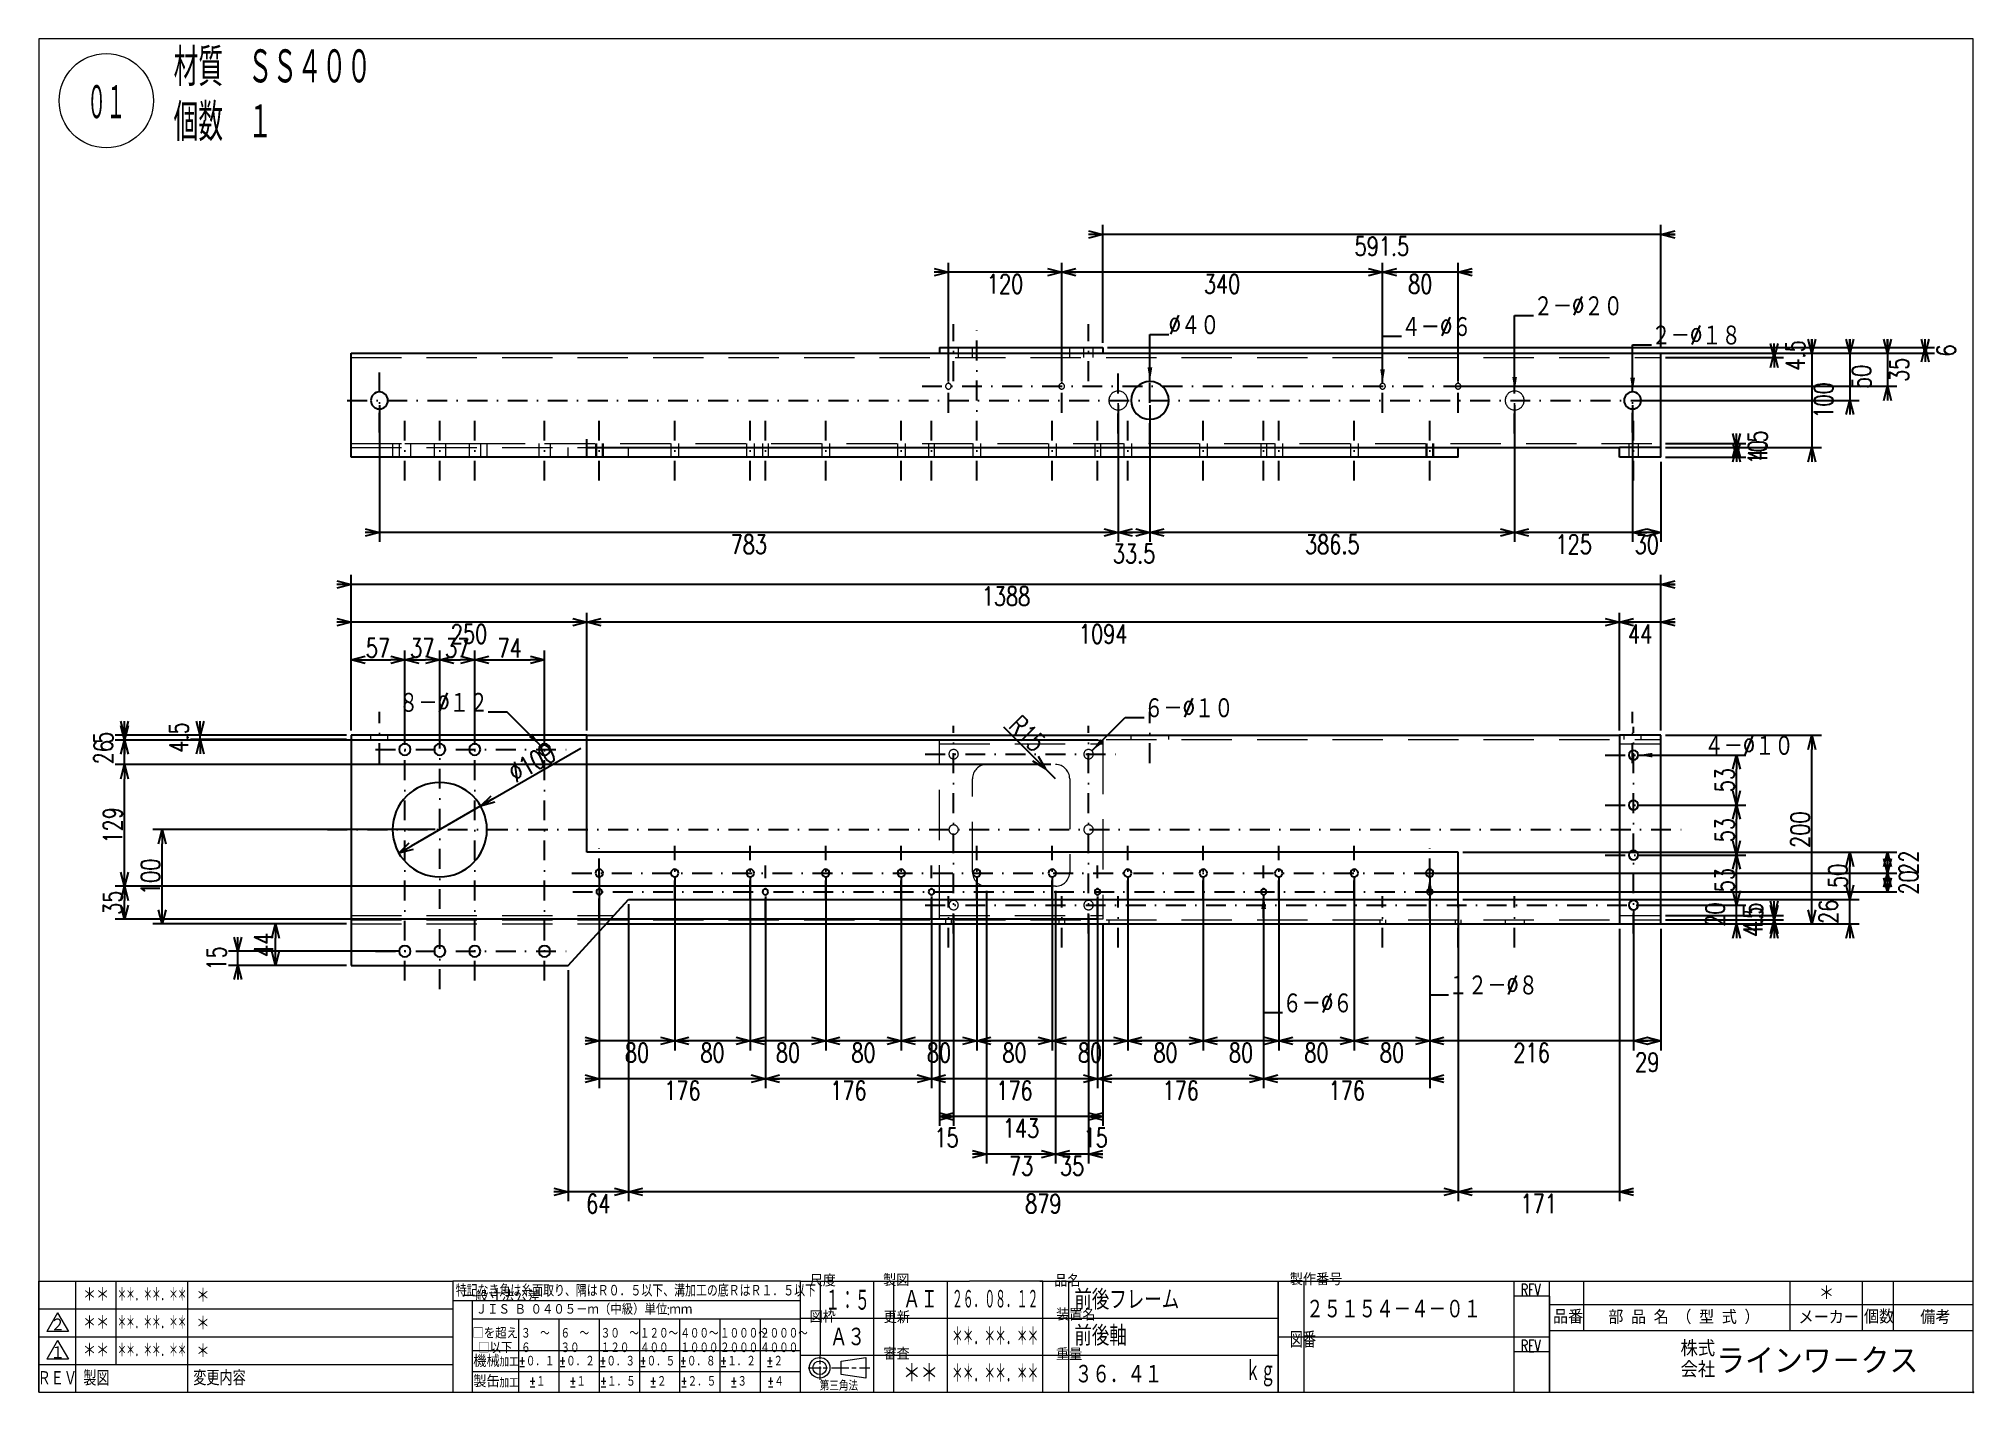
# Model space of a CAD drawing. Header units: millimetres. Extents: x 5 to 415, y 5 to 292.
import ezdxf

# ---------------------------------------------------------------- set-up
doc = ezdxf.new("R2010")
doc.units = ezdxf.units.MM
doc.header["$LTSCALE"] = 8.4
doc.linetypes.add('DASHDOT', pattern=[1, 0.5, -0.25, 0, -0.25])
doc.linetypes.add('HIDDEN', pattern=[1.905, 1.27, -0.635])
for name, color, linetype in [('1', 7, 'CONTINUOUS'), ('2', 7, 'CONTINUOUS'), ('254', 7, 'CONTINUOUS')]:
    doc.layers.add(name, color=color, linetype=linetype)
doc.styles.add('GMM001', font='txt.shx', dxfattribs={"bigfont": 'bigfont.shx'})
doc.styles.add('GMM003', font='txt.shx', dxfattribs={"width": 0.91125, "bigfont": 'bigfont.shx'})
doc.styles.add('GMM004', font='txt.shx', dxfattribs={"width": 0.666667, "bigfont": 'bigfont.shx'})
doc.styles.add('GMM007', font='txt.shx', dxfattribs={"width": 0.625, "bigfont": 'bigfont.shx'})
doc.styles.add('GMM008', font='txt.shx', dxfattribs={"width": 0.8, "bigfont": 'bigfont.shx'})
doc.styles.add('GMM009', font='txt.shx', dxfattribs={"width": 0.493827, "bigfont": 'bigfont.shx'})
doc.styles.add('GMM010', font='txt.shx', dxfattribs={"width": 0.7, "bigfont": 'bigfont.shx'})
doc.styles.add('GMM011', font='txt.shx', dxfattribs={"width": 0.95, "bigfont": 'bigfont.shx'})
doc.styles.add('GMM012', font='txt.shx', dxfattribs={"width": 1.066667, "bigfont": 'bigfont.shx'})
doc.styles.add('GMM014', font='txt.shx', dxfattribs={"width": 0.827273, "bigfont": 'bigfont.shx'})
doc.styles.add('GMM015', font='txt.shx', dxfattribs={"width": 0.411523, "bigfont": 'bigfont.shx'})
doc.styles.add('STANDARD1', font='TXT', dxfattribs={"bigfont": 'BIGFONT'})
doc.styles.add('VF001', font='txt.shx', dxfattribs={"width": 0.548697})
doc.styles.add('VF002', font='txt.shx', dxfattribs={"width": 0.428571})
doc.styles.add('VF003', font='txt.shx', dxfattribs={"width": 0.75})
doc.dimstyles.new('GEN001', dxfattribs={"dimtxt": 4, "dimasz": 3, "dimexe": 2, "dimexo": 1, "dimgap": 0.5, "dimtad": 3, "dimlfac": 5, "dimdsep": 46, "dimtxsty": 'VF003', "dimblk1": 'OPEN30', "dimblk2": 'OPEN30', "dimsah": 1, "dimcen": 1, "dimclrd": 3, "dimclre": 3, "dimclrt": 7, "dimazin": 3, "dimtfac": 1, "dimtmove": 0, "dimatfit": 3})
doc.dimstyles.new('GEN002', dxfattribs={"dimtxt": 4, "dimasz": 3, "dimexe": 2, "dimexo": 1, "dimgap": 0.5, "dimtad": 3, "dimlfac": 5, "dimdsep": 46, "dimtxsty": 'VF003', "dimblk1": 'OPEN30', "dimblk2": 'OPEN30', "dimsah": 1, "dimcen": 1, "dimclrd": 3, "dimclre": 3, "dimclrt": 7, "dimazin": 3, "dimtfac": 1, "dimtmove": 0, "dimatfit": 3})
doc.dimstyles.new('GEN003', dxfattribs={"dimtxt": 4, "dimasz": 3, "dimexe": 2, "dimexo": 1, "dimgap": 0.5, "dimtad": 3, "dimlfac": 5, "dimdsep": 46, "dimtxsty": 'VF003', "dimblk1": 'OPEN30', "dimblk2": 'OPEN30', "dimsah": 1, "dimcen": 1, "dimclrd": 3, "dimclre": 3, "dimclrt": 7, "dimazin": 3, "dimtfac": 1, "dimtmove": 0, "dimatfit": 3})
doc.dimstyles.new('GEN004', dxfattribs={"dimtxt": 4, "dimasz": 3, "dimexe": 2, "dimexo": 1, "dimgap": 0.5, "dimtad": 3, "dimlfac": 5, "dimdsep": 46, "dimtxsty": 'VF003', "dimblk1": 'OPEN30', "dimblk2": 'OPEN30', "dimsah": 1, "dimcen": 1, "dimclrd": 3, "dimclre": 3, "dimclrt": 7, "dimazin": 3, "dimtfac": 1, "dimtmove": 0, "dimatfit": 3})
doc.dimstyles.new('GEN005', dxfattribs={"dimtxt": 4, "dimasz": 3, "dimexe": 2, "dimexo": 1, "dimgap": 0.5, "dimtad": 3, "dimlfac": 5, "dimdsep": 46, "dimtxsty": 'VF003', "dimblk1": 'OPEN30', "dimblk2": 'OPEN30', "dimsah": 1, "dimcen": 1, "dimclrd": 3, "dimclre": 3, "dimclrt": 7, "dimazin": 3, "dimtfac": 1, "dimtmove": 0, "dimatfit": 3})
doc.dimstyles.new('GEN006', dxfattribs={"dimtxt": 4, "dimasz": 3, "dimexe": 2, "dimexo": 1, "dimgap": 0.5, "dimtad": 3, "dimlfac": 5, "dimdsep": 46, "dimtxsty": 'VF003', "dimblk1": 'OPEN30', "dimblk2": 'OPEN30', "dimsah": 1, "dimcen": 1, "dimclrd": 3, "dimclre": 3, "dimclrt": 7, "dimazin": 3, "dimtfac": 1, "dimtmove": 0, "dimatfit": 3})
doc.dimstyles.new('GEN007', dxfattribs={"dimtxt": 4, "dimasz": 3, "dimexe": 2, "dimexo": 1, "dimgap": 0.5, "dimtad": 3, "dimlfac": 5, "dimdsep": 46, "dimtxsty": 'VF003', "dimblk1": 'OPEN30', "dimblk2": 'OPEN30', "dimsah": 1, "dimcen": 1, "dimclrd": 3, "dimclre": 3, "dimclrt": 7, "dimazin": 3, "dimtfac": 1, "dimtmove": 0, "dimatfit": 3})
doc.dimstyles.new('GEN008', dxfattribs={"dimtxt": 4, "dimasz": 3, "dimexe": 2, "dimexo": 1, "dimgap": 0.5, "dimtad": 3, "dimlfac": 5, "dimdsep": 46, "dimtxsty": 'VF003', "dimblk1": 'OPEN30', "dimblk2": 'OPEN30', "dimsah": 1, "dimcen": 1, "dimclrd": 3, "dimclre": 3, "dimclrt": 7, "dimazin": 3, "dimtfac": 1, "dimtmove": 0, "dimatfit": 3})
doc.dimstyles.new('GEN009', dxfattribs={"dimtxt": 4, "dimasz": 3, "dimexe": 2, "dimexo": 1, "dimgap": 0.5, "dimtad": 3, "dimlfac": 5, "dimdsep": 46, "dimtxsty": 'VF003', "dimblk1": 'OPEN30', "dimblk2": 'OPEN30', "dimsah": 1, "dimcen": 1, "dimclrd": 3, "dimclre": 3, "dimclrt": 7, "dimazin": 3, "dimtfac": 1, "dimtmove": 0, "dimatfit": 3})
doc.dimstyles.new('GEN010', dxfattribs={"dimtxt": 4, "dimasz": 3, "dimexe": 2, "dimexo": 1, "dimgap": 0.5, "dimtad": 3, "dimlfac": 5, "dimdsep": 46, "dimtxsty": 'VF003', "dimblk1": 'OPEN30', "dimblk2": 'OPEN30', "dimsah": 1, "dimcen": 1, "dimclrd": 3, "dimclre": 3, "dimclrt": 7, "dimazin": 3, "dimtfac": 1, "dimtmove": 0, "dimatfit": 3})
doc.dimstyles.new('GEN011', dxfattribs={"dimtxt": 4, "dimasz": 3, "dimexe": 2, "dimexo": 1, "dimgap": 0.5, "dimtad": 3, "dimlfac": 5, "dimdsep": 46, "dimtxsty": 'VF003', "dimblk1": 'OPEN30', "dimblk2": 'OPEN30', "dimsah": 1, "dimcen": 1, "dimclrd": 3, "dimclre": 3, "dimclrt": 7, "dimazin": 3, "dimtfac": 1, "dimtmove": 0, "dimatfit": 3})
doc.dimstyles.new('GEN012', dxfattribs={"dimtxt": 4, "dimasz": 3, "dimexe": 2, "dimexo": 1, "dimgap": 0.5, "dimtad": 3, "dimlfac": 5, "dimdsep": 46, "dimtxsty": 'VF003', "dimblk1": 'OPEN30', "dimblk2": 'OPEN30', "dimsah": 1, "dimcen": 1, "dimclrd": 3, "dimclre": 3, "dimclrt": 7, "dimazin": 3, "dimtfac": 1, "dimtmove": 0, "dimatfit": 3})
doc.dimstyles.new('GEN013', dxfattribs={"dimtxt": 4, "dimasz": 3, "dimexe": 2, "dimexo": 1, "dimgap": 0.5, "dimtad": 3, "dimlfac": 5, "dimdsep": 46, "dimtxsty": 'VF003', "dimblk1": 'OPEN30', "dimblk2": 'OPEN30', "dimsah": 1, "dimcen": 1, "dimclrd": 3, "dimclre": 3, "dimclrt": 7, "dimazin": 3, "dimtfac": 1, "dimtmove": 0, "dimatfit": 3})
doc.dimstyles.new('GEN014', dxfattribs={"dimtxt": 4, "dimasz": 3, "dimexe": 2, "dimexo": 1, "dimgap": 0.5, "dimtad": 3, "dimlfac": 5, "dimdsep": 46, "dimtxsty": 'VF003', "dimblk1": 'OPEN30', "dimblk2": 'OPEN30', "dimsah": 1, "dimcen": 1, "dimclrd": 3, "dimclre": 3, "dimclrt": 7, "dimazin": 3, "dimtfac": 1, "dimtmove": 0, "dimatfit": 3})
doc.dimstyles.new('GEN015', dxfattribs={"dimtxt": 4, "dimasz": 3, "dimexe": 2, "dimexo": 1, "dimgap": 0.5, "dimtad": 3, "dimlfac": 5, "dimdsep": 46, "dimtxsty": 'VF003', "dimblk1": 'OPEN30', "dimblk2": 'OPEN30', "dimsah": 1, "dimcen": 1, "dimclrd": 3, "dimclre": 3, "dimclrt": 7, "dimazin": 3, "dimtfac": 1, "dimtmove": 0, "dimatfit": 3})
doc.dimstyles.new('GEN016', dxfattribs={"dimtxt": 4, "dimasz": 3, "dimexe": 2, "dimexo": 1, "dimgap": 0.5, "dimtad": 3, "dimlfac": 5, "dimdsep": 46, "dimtxsty": 'VF003', "dimblk1": 'OPEN30', "dimblk2": 'OPEN30', "dimsah": 1, "dimcen": 1, "dimclrd": 3, "dimclre": 3, "dimclrt": 7, "dimazin": 3, "dimtfac": 1, "dimtmove": 0, "dimatfit": 3})
doc.dimstyles.new('GEN017', dxfattribs={"dimtxt": 4, "dimasz": 3, "dimexe": 2, "dimexo": 1, "dimgap": 0.5, "dimtad": 3, "dimlfac": 5, "dimdsep": 46, "dimtxsty": 'VF003', "dimblk1": 'OPEN30', "dimblk2": 'OPEN30', "dimsah": 1, "dimcen": 1, "dimclrd": 3, "dimclre": 3, "dimclrt": 7, "dimazin": 3, "dimtfac": 1, "dimtmove": 0, "dimatfit": 3})
doc.dimstyles.new('GEN018', dxfattribs={"dimtxt": 4, "dimasz": 3, "dimexe": 2, "dimexo": 1, "dimgap": 0.5, "dimtad": 3, "dimlfac": 5, "dimdsep": 46, "dimtxsty": 'VF003', "dimblk1": 'OPEN30', "dimblk2": 'OPEN30', "dimsah": 1, "dimcen": 1, "dimclrd": 3, "dimclre": 3, "dimclrt": 7, "dimazin": 3, "dimtfac": 1, "dimtmove": 0, "dimatfit": 3})
doc.dimstyles.new('GEN019', dxfattribs={"dimtxt": 4, "dimasz": 3, "dimexe": 2, "dimexo": 1, "dimgap": 0.5, "dimtad": 3, "dimlfac": 5, "dimdsep": 46, "dimtxsty": 'VF003', "dimblk1": 'OPEN30', "dimblk2": 'OPEN30', "dimsah": 1, "dimcen": 1, "dimclrd": 3, "dimclre": 3, "dimclrt": 7, "dimazin": 3, "dimtfac": 1, "dimtmove": 0, "dimatfit": 3})
doc.dimstyles.new('GEN020', dxfattribs={"dimtxt": 4, "dimasz": 3, "dimexe": 2, "dimexo": 1, "dimgap": 0.5, "dimtad": 3, "dimlfac": 5, "dimdsep": 46, "dimtxsty": 'VF003', "dimblk1": 'OPEN30', "dimblk2": 'OPEN30', "dimsah": 1, "dimcen": 1, "dimclrd": 3, "dimclre": 3, "dimclrt": 7, "dimazin": 3, "dimtfac": 1, "dimtmove": 0, "dimatfit": 3})
doc.dimstyles.new('GEN021', dxfattribs={"dimtxt": 4, "dimasz": 3, "dimexe": 2, "dimexo": 1, "dimgap": 0.5, "dimtad": 3, "dimlfac": 5, "dimdsep": 46, "dimtxsty": 'VF003', "dimblk1": 'OPEN30', "dimblk2": 'OPEN30', "dimsah": 1, "dimcen": 1, "dimclrd": 3, "dimclre": 3, "dimclrt": 7, "dimazin": 3, "dimtfac": 1, "dimtmove": 0, "dimatfit": 3})
doc.dimstyles.new('GEN022', dxfattribs={"dimtxt": 4, "dimasz": 3, "dimexe": 2, "dimexo": 1, "dimgap": 0.5, "dimtad": 3, "dimlfac": 5, "dimdsep": 46, "dimtxsty": 'VF003', "dimblk1": 'OPEN30', "dimblk2": 'OPEN30', "dimsah": 1, "dimcen": 1, "dimclrd": 3, "dimclre": 3, "dimclrt": 7, "dimazin": 3, "dimtfac": 1, "dimtmove": 0, "dimatfit": 3})
doc.dimstyles.new('GEN023', dxfattribs={"dimtxt": 4, "dimasz": 3, "dimexe": 2, "dimexo": 1, "dimgap": 0.5, "dimtad": 3, "dimlfac": 5, "dimdsep": 46, "dimtxsty": 'VF003', "dimblk1": 'OPEN30', "dimblk2": 'OPEN30', "dimsah": 1, "dimcen": 1, "dimclrd": 3, "dimclre": 3, "dimclrt": 7, "dimazin": 3, "dimtfac": 1, "dimtmove": 0, "dimatfit": 3})
doc.dimstyles.new('GEN024', dxfattribs={"dimtxt": 4, "dimasz": 3, "dimexe": 2, "dimexo": 1, "dimgap": 0.5, "dimtad": 3, "dimlfac": 5, "dimdsep": 46, "dimtxsty": 'VF003', "dimblk1": 'OPEN30', "dimblk2": 'OPEN30', "dimsah": 1, "dimcen": 1, "dimclrd": 3, "dimclre": 3, "dimclrt": 7, "dimazin": 3, "dimtfac": 1, "dimtmove": 0, "dimatfit": 3})
doc.dimstyles.new('GEN025', dxfattribs={"dimtxt": 4, "dimasz": 3, "dimexe": 2, "dimexo": 1, "dimgap": 0.5, "dimtad": 3, "dimlfac": 5, "dimdsep": 46, "dimtxsty": 'VF003', "dimblk1": 'OPEN30', "dimblk2": 'OPEN30', "dimsah": 1, "dimcen": 1, "dimclrd": 3, "dimclre": 3, "dimclrt": 7, "dimazin": 3, "dimtfac": 1, "dimtmove": 0, "dimatfit": 3})
doc.dimstyles.new('GEN026', dxfattribs={"dimtxt": 4, "dimasz": 3, "dimexe": 2, "dimexo": 1, "dimgap": 0.5, "dimtad": 3, "dimlfac": 5, "dimdsep": 46, "dimtxsty": 'VF003', "dimblk1": 'OPEN30', "dimblk2": 'OPEN30', "dimsah": 1, "dimcen": 1, "dimclrd": 3, "dimclre": 3, "dimclrt": 7, "dimazin": 3, "dimtfac": 1, "dimtmove": 0, "dimatfit": 3})
doc.dimstyles.new('GEN027', dxfattribs={"dimtxt": 4, "dimasz": 3, "dimexe": 2, "dimexo": 1, "dimgap": 0.5, "dimtad": 3, "dimlfac": 5, "dimdsep": 46, "dimtxsty": 'VF003', "dimblk1": 'OPEN30', "dimblk2": 'OPEN30', "dimsah": 1, "dimcen": 1, "dimclrd": 3, "dimclre": 3, "dimclrt": 7, "dimazin": 3, "dimtfac": 1, "dimtmove": 0, "dimatfit": 3})
doc.dimstyles.new('GEN028', dxfattribs={"dimtxt": 4, "dimasz": 3, "dimexe": 2, "dimexo": 1, "dimgap": 0.5, "dimtad": 3, "dimlfac": 5, "dimdsep": 46, "dimtxsty": 'VF003', "dimblk1": 'OPEN30', "dimblk2": 'OPEN30', "dimsah": 1, "dimcen": 1, "dimclrd": 3, "dimclre": 3, "dimclrt": 7, "dimazin": 3, "dimtfac": 1, "dimtmove": 0, "dimatfit": 3})
doc.dimstyles.new('GEN029', dxfattribs={"dimtxt": 4, "dimasz": 3, "dimexe": 2, "dimexo": 1, "dimgap": 0.5, "dimtad": 3, "dimlfac": 5, "dimdsep": 46, "dimtxsty": 'VF003', "dimblk1": 'OPEN30', "dimblk2": 'OPEN30', "dimsah": 1, "dimcen": 1, "dimclrd": 3, "dimclre": 3, "dimclrt": 7, "dimazin": 3, "dimtfac": 1, "dimtmove": 0, "dimatfit": 3})
doc.dimstyles.new('GEN030', dxfattribs={"dimtxt": 4, "dimasz": 3, "dimexe": 2, "dimexo": 1, "dimgap": 0.5, "dimtad": 3, "dimlfac": 5, "dimdsep": 46, "dimtxsty": 'VF003', "dimblk1": 'OPEN30', "dimblk2": 'OPEN30', "dimsah": 1, "dimcen": 1, "dimclrd": 3, "dimclre": 3, "dimclrt": 7, "dimazin": 3, "dimtfac": 1, "dimtmove": 0, "dimatfit": 3})
doc.dimstyles.new('GEN031', dxfattribs={"dimtxt": 4, "dimasz": 3, "dimexe": 2, "dimexo": 1, "dimgap": 0.5, "dimtad": 3, "dimlfac": 5, "dimdsep": 46, "dimtxsty": 'VF003', "dimblk1": 'OPEN30', "dimblk2": 'OPEN30', "dimsah": 1, "dimcen": 1, "dimclrd": 3, "dimclre": 3, "dimclrt": 7, "dimazin": 3, "dimtfac": 1, "dimtmove": 0, "dimatfit": 3})
doc.dimstyles.new('GEN032', dxfattribs={"dimtxt": 4, "dimasz": 3, "dimexe": 2, "dimexo": 1, "dimgap": 0.5, "dimtad": 3, "dimlfac": 5, "dimdsep": 46, "dimtxsty": 'VF003', "dimblk1": 'OPEN30', "dimblk2": 'OPEN30', "dimsah": 1, "dimcen": 1, "dimclrd": 3, "dimclre": 3, "dimclrt": 7, "dimazin": 3, "dimtfac": 1, "dimtmove": 0, "dimatfit": 3})
doc.dimstyles.new('GEN033', dxfattribs={"dimtxt": 4, "dimasz": 3, "dimexe": 2, "dimexo": 1, "dimgap": 0.5, "dimtad": 3, "dimlfac": 5, "dimdsep": 46, "dimtxsty": 'VF003', "dimblk1": 'OPEN30', "dimblk2": 'OPEN30', "dimsah": 1, "dimcen": 1, "dimclrd": 3, "dimclre": 3, "dimclrt": 7, "dimazin": 3, "dimtfac": 1, "dimtmove": 0, "dimatfit": 3})
doc.dimstyles.new('GEN034', dxfattribs={"dimtxt": 4, "dimasz": 3, "dimexe": 2, "dimexo": 1, "dimgap": 0.5, "dimtad": 3, "dimlfac": 5, "dimdsep": 46, "dimtxsty": 'VF003', "dimblk1": 'OPEN30', "dimblk2": 'OPEN30', "dimsah": 1, "dimcen": 1, "dimclrd": 3, "dimclre": 3, "dimclrt": 7, "dimazin": 3, "dimtfac": 1, "dimtmove": 0, "dimatfit": 3})
doc.dimstyles.new('GEN035', dxfattribs={"dimtxt": 4, "dimasz": 3, "dimexe": 2, "dimexo": 1, "dimgap": 0.5, "dimtad": 3, "dimlfac": 5, "dimdsep": 46, "dimtxsty": 'VF003', "dimblk1": 'OPEN30', "dimblk2": 'OPEN30', "dimsah": 1, "dimcen": 1, "dimclrd": 3, "dimclre": 3, "dimclrt": 7, "dimazin": 3, "dimtfac": 1, "dimtmove": 0, "dimatfit": 3})
doc.dimstyles.new('GEN036', dxfattribs={"dimtxt": 4, "dimasz": 3, "dimexe": 2, "dimexo": 1, "dimgap": 0.5, "dimtad": 3, "dimlfac": 5, "dimdsep": 46, "dimtxsty": 'VF003', "dimblk1": 'OPEN30', "dimblk2": 'OPEN30', "dimsah": 1, "dimcen": 1, "dimclrd": 3, "dimclre": 3, "dimclrt": 7, "dimazin": 3, "dimtfac": 1, "dimtmove": 0, "dimatfit": 3})
doc.dimstyles.new('GEN037', dxfattribs={"dimtxt": 4, "dimasz": 3, "dimexe": 2, "dimexo": 1, "dimgap": 0.5, "dimtad": 3, "dimlfac": 5, "dimdsep": 46, "dimtxsty": 'VF003', "dimblk1": 'OPEN30', "dimblk2": 'OPEN30', "dimsah": 1, "dimcen": 1, "dimclrd": 3, "dimclre": 3, "dimclrt": 7, "dimazin": 3, "dimtfac": 1, "dimtmove": 0, "dimatfit": 3})
doc.dimstyles.new('GEN038', dxfattribs={"dimtxt": 4, "dimasz": 3, "dimexe": 2, "dimexo": 1, "dimgap": 0.5, "dimtad": 3, "dimlfac": 5, "dimdsep": 46, "dimtxsty": 'VF003', "dimblk1": 'OPEN30', "dimblk2": 'OPEN30', "dimsah": 1, "dimcen": 1, "dimclrd": 3, "dimclre": 3, "dimclrt": 7, "dimazin": 3, "dimtfac": 1, "dimtmove": 0, "dimatfit": 3})
doc.dimstyles.new('GEN039', dxfattribs={"dimtxt": 4, "dimasz": 3, "dimexe": 2, "dimexo": 1, "dimgap": 0.5, "dimtad": 3, "dimlfac": 5, "dimdsep": 46, "dimtxsty": 'VF003', "dimblk1": 'OPEN30', "dimblk2": 'OPEN30', "dimsah": 1, "dimcen": 1, "dimclrd": 3, "dimclre": 3, "dimclrt": 7, "dimazin": 3, "dimtfac": 1, "dimtmove": 0, "dimatfit": 3})
doc.dimstyles.new('GEN040', dxfattribs={"dimtxt": 4, "dimasz": 3, "dimexe": 2, "dimexo": 1, "dimgap": 0.5, "dimtad": 3, "dimlfac": 5, "dimdsep": 46, "dimtxsty": 'VF003', "dimblk1": 'OPEN30', "dimblk2": 'OPEN30', "dimsah": 1, "dimcen": 1, "dimclrd": 3, "dimclre": 3, "dimclrt": 7, "dimazin": 3, "dimtfac": 1, "dimtmove": 0, "dimatfit": 3})
doc.dimstyles.new('GEN041', dxfattribs={"dimtxt": 4, "dimasz": 3, "dimexe": 2, "dimexo": 1, "dimgap": 0.5, "dimtad": 3, "dimlfac": 5, "dimdsep": 46, "dimtxsty": 'VF003', "dimblk1": 'OPEN30', "dimblk2": 'OPEN30', "dimsah": 1, "dimcen": 1, "dimclrd": 3, "dimclre": 3, "dimclrt": 7, "dimazin": 3, "dimtfac": 1, "dimtmove": 0, "dimatfit": 3})
doc.dimstyles.new('GEN042', dxfattribs={"dimtxt": 4, "dimasz": 3, "dimexe": 2, "dimexo": 1, "dimgap": 0.5, "dimtad": 3, "dimlfac": 5, "dimdsep": 46, "dimtxsty": 'VF003', "dimblk1": 'OPEN30', "dimblk2": 'OPEN30', "dimsah": 1, "dimcen": 1, "dimclrd": 3, "dimclre": 3, "dimclrt": 7, "dimazin": 3, "dimtfac": 1, "dimtmove": 0, "dimatfit": 3})
doc.dimstyles.new('GEN043', dxfattribs={"dimtxt": 4, "dimasz": 3, "dimexe": 2, "dimexo": 1, "dimgap": 0.5, "dimtad": 3, "dimlfac": 5, "dimdsep": 46, "dimtxsty": 'VF003', "dimblk1": 'OPEN30', "dimblk2": 'OPEN30', "dimsah": 1, "dimcen": 1, "dimclrd": 3, "dimclre": 3, "dimclrt": 7, "dimazin": 3, "dimtfac": 1, "dimtmove": 0, "dimatfit": 3})
doc.dimstyles.new('GEN044', dxfattribs={"dimtxt": 4, "dimasz": 3, "dimexe": 2, "dimexo": 1, "dimgap": 0.5, "dimtad": 3, "dimlfac": 5, "dimdsep": 46, "dimtxsty": 'VF003', "dimblk1": 'OPEN30', "dimblk2": 'OPEN30', "dimsah": 1, "dimcen": 1, "dimclrd": 3, "dimclre": 3, "dimclrt": 7, "dimazin": 3, "dimtfac": 1, "dimtmove": 0, "dimatfit": 3})
doc.dimstyles.new('GEN045', dxfattribs={"dimtxt": 4, "dimasz": 3, "dimexe": 2, "dimexo": 1, "dimgap": 0.5, "dimtad": 3, "dimlfac": 5, "dimdsep": 46, "dimtxsty": 'VF003', "dimblk1": 'OPEN30', "dimblk2": 'OPEN30', "dimsah": 1, "dimcen": 1, "dimclrd": 3, "dimclre": 3, "dimclrt": 7, "dimazin": 3, "dimtfac": 1, "dimtmove": 0, "dimatfit": 3})
doc.dimstyles.new('GEN046', dxfattribs={"dimtxt": 4, "dimasz": 3, "dimexe": 2, "dimexo": 1, "dimgap": 0.5, "dimtad": 3, "dimlfac": 5, "dimdsep": 46, "dimtxsty": 'VF003', "dimblk1": 'OPEN30', "dimblk2": 'OPEN30', "dimsah": 1, "dimcen": 1, "dimclrd": 3, "dimclre": 3, "dimclrt": 7, "dimazin": 3, "dimtfac": 1, "dimtmove": 0, "dimatfit": 3})
doc.dimstyles.new('GEN047', dxfattribs={"dimtxt": 4, "dimasz": 3, "dimexe": 2, "dimexo": 1, "dimgap": 0.5, "dimtad": 3, "dimlfac": 5, "dimdsep": 46, "dimtxsty": 'VF003', "dimblk1": 'OPEN30', "dimblk2": 'OPEN30', "dimsah": 1, "dimcen": 1, "dimclrd": 3, "dimclre": 3, "dimclrt": 7, "dimazin": 3, "dimtfac": 1, "dimtmove": 0, "dimatfit": 3})
doc.dimstyles.new('GEN048', dxfattribs={"dimtxt": 4, "dimasz": 3, "dimexe": 2, "dimexo": 1, "dimgap": 0.5, "dimtad": 3, "dimlfac": 5, "dimdsep": 46, "dimtxsty": 'VF003', "dimblk1": 'OPEN30', "dimblk2": 'OPEN30', "dimsah": 1, "dimcen": 1, "dimclrd": 3, "dimclre": 3, "dimclrt": 7, "dimazin": 3, "dimtfac": 1, "dimtmove": 0, "dimatfit": 3})
doc.dimstyles.new('GEN049', dxfattribs={"dimtxt": 4, "dimasz": 3, "dimexe": 2, "dimexo": 1, "dimgap": 0.5, "dimtad": 3, "dimlfac": 5, "dimdsep": 46, "dimtxsty": 'VF003', "dimblk1": 'OPEN30', "dimblk2": 'OPEN30', "dimsah": 1, "dimcen": 1, "dimclrd": 3, "dimclre": 3, "dimclrt": 7, "dimazin": 3, "dimtfac": 1, "dimtmove": 0, "dimatfit": 3})
doc.dimstyles.new('GEN050', dxfattribs={"dimtxt": 4, "dimasz": 3, "dimexe": 2, "dimexo": 1, "dimgap": 0.5, "dimtad": 3, "dimlfac": 5, "dimdsep": 46, "dimtxsty": 'VF003', "dimblk1": 'OPEN30', "dimblk2": 'OPEN30', "dimsah": 1, "dimcen": 1, "dimclrd": 3, "dimclre": 3, "dimclrt": 7, "dimazin": 3, "dimtfac": 1, "dimtmove": 0, "dimatfit": 3})
doc.dimstyles.new('GEN051', dxfattribs={"dimtxt": 4, "dimasz": 3, "dimexe": 2, "dimexo": 1, "dimgap": 0.5, "dimtad": 3, "dimlfac": 5, "dimdsep": 46, "dimtxsty": 'VF003', "dimblk1": 'OPEN30', "dimblk2": 'OPEN30', "dimsah": 1, "dimcen": 1, "dimclrd": 3, "dimclre": 3, "dimclrt": 7, "dimazin": 3, "dimtfac": 1, "dimtmove": 0, "dimatfit": 3})
doc.dimstyles.new('GEN052', dxfattribs={"dimtxt": 4, "dimasz": 3, "dimexe": 2, "dimexo": 1, "dimgap": 0.5, "dimtad": 3, "dimlfac": 5, "dimdsep": 46, "dimtxsty": 'VF003', "dimblk1": 'OPEN30', "dimblk2": 'OPEN30', "dimsah": 1, "dimcen": 1, "dimclrd": 3, "dimclre": 3, "dimclrt": 7, "dimazin": 3, "dimtfac": 1, "dimtmove": 0, "dimatfit": 3})
doc.dimstyles.new('GEN053', dxfattribs={"dimtxt": 4, "dimasz": 3, "dimexe": 2, "dimexo": 1, "dimgap": 0.5, "dimtad": 3, "dimlfac": 5, "dimdsep": 46, "dimtxsty": 'VF003', "dimblk1": 'OPEN30', "dimblk2": 'OPEN30', "dimsah": 1, "dimcen": 1, "dimclrd": 3, "dimclre": 3, "dimclrt": 7, "dimazin": 3, "dimtfac": 1, "dimtmove": 0, "dimatfit": 3})
doc.dimstyles.new('GEN054', dxfattribs={"dimtxt": 4, "dimasz": 3, "dimexe": 2, "dimexo": 1, "dimgap": 0.5, "dimtad": 3, "dimlfac": 5, "dimdsep": 46, "dimtxsty": 'VF003', "dimblk1": 'OPEN30', "dimblk2": 'OPEN30', "dimsah": 1, "dimcen": 1, "dimclrd": 3, "dimclre": 3, "dimclrt": 7, "dimazin": 3, "dimtfac": 1, "dimtmove": 0, "dimatfit": 3})
doc.dimstyles.new('GEN055', dxfattribs={"dimtxt": 4, "dimasz": 3, "dimexe": 2, "dimexo": 1, "dimgap": 0.5, "dimtad": 3, "dimlfac": 5, "dimdsep": 46, "dimtxsty": 'VF003', "dimblk1": 'OPEN30', "dimblk2": 'OPEN30', "dimsah": 1, "dimcen": 1, "dimclrd": 3, "dimclre": 3, "dimclrt": 7, "dimazin": 3, "dimtfac": 1, "dimtmove": 0, "dimatfit": 3})
doc.dimstyles.new('GEN056', dxfattribs={"dimtxt": 4, "dimasz": 3, "dimexe": 2, "dimexo": 1, "dimgap": 0.5, "dimtad": 3, "dimlfac": 5, "dimdsep": 46, "dimtxsty": 'VF003', "dimblk1": 'OPEN30', "dimblk2": 'OPEN30', "dimsah": 1, "dimcen": 1, "dimclrd": 3, "dimclre": 3, "dimclrt": 7, "dimazin": 3, "dimtfac": 1, "dimtmove": 0, "dimatfit": 3})
doc.dimstyles.new('GEN057', dxfattribs={"dimtxt": 4, "dimasz": 3, "dimexe": 2, "dimexo": 1, "dimgap": 0.5, "dimtad": 3, "dimlfac": 5, "dimdsep": 46, "dimtxsty": 'VF003', "dimblk1": 'OPEN30', "dimblk2": 'OPEN30', "dimsah": 1, "dimcen": 1, "dimclrd": 3, "dimclre": 3, "dimclrt": 7, "dimazin": 3, "dimtfac": 1, "dimtmove": 0, "dimatfit": 3})
doc.dimstyles.new('GEN058', dxfattribs={"dimtxt": 4, "dimasz": 3, "dimexe": 2, "dimexo": 1, "dimgap": 0.5, "dimtad": 3, "dimlfac": 5, "dimdsep": 46, "dimtxsty": 'VF003', "dimblk1": 'OPEN30', "dimblk2": 'OPEN30', "dimsah": 1, "dimcen": 1, "dimclrd": 3, "dimclre": 3, "dimclrt": 7, "dimazin": 3, "dimtfac": 1, "dimtmove": 0, "dimatfit": 3})
doc.dimstyles.new('GEN059', dxfattribs={"dimtxt": 4, "dimasz": 3, "dimexe": 2, "dimexo": 1, "dimgap": 0.5, "dimtad": 3, "dimlfac": 5, "dimdsep": 46, "dimtxsty": 'VF003', "dimblk1": 'OPEN30', "dimblk2": 'OPEN30', "dimsah": 1, "dimcen": 1, "dimclrd": 3, "dimclre": 3, "dimclrt": 7, "dimazin": 3, "dimtfac": 1, "dimtmove": 0, "dimatfit": 3})
doc.dimstyles.new('GEN060', dxfattribs={"dimtxt": 4, "dimasz": 3, "dimexe": 2, "dimexo": 1, "dimgap": 0.5, "dimtad": 3, "dimlfac": 5, "dimdsep": 46, "dimtxsty": 'VF003', "dimblk1": 'OPEN30', "dimblk2": 'OPEN30', "dimsah": 1, "dimcen": 1, "dimclrd": 3, "dimclre": 3, "dimclrt": 7, "dimazin": 3, "dimtfac": 1, "dimtmove": 0, "dimatfit": 3})
doc.dimstyles.new('GEN061', dxfattribs={"dimtxt": 4, "dimasz": 3, "dimexe": 2, "dimexo": 1, "dimgap": 0.5, "dimtad": 3, "dimlfac": 5, "dimdsep": 46, "dimtxsty": 'VF003', "dimblk1": 'OPEN30', "dimblk2": 'OPEN30', "dimsah": 1, "dimcen": 1, "dimclrd": 3, "dimclre": 3, "dimclrt": 7, "dimazin": 3, "dimtfac": 1, "dimtmove": 0, "dimatfit": 3})
doc.dimstyles.new('GEN062', dxfattribs={"dimtxt": 4, "dimasz": 3, "dimexe": 2, "dimexo": 1, "dimgap": 0.5, "dimtad": 3, "dimlfac": 5, "dimdsep": 46, "dimtxsty": 'VF003', "dimblk1": 'OPEN30', "dimblk2": 'OPEN30', "dimsah": 1, "dimcen": 1, "dimclrd": 3, "dimclre": 3, "dimclrt": 7, "dimazin": 3, "dimtfac": 1, "dimtmove": 0, "dimatfit": 3})
doc.dimstyles.new('GEN063', dxfattribs={"dimtxt": 4, "dimasz": 3, "dimexe": 2, "dimexo": 1, "dimgap": 0.5, "dimtad": 3, "dimlfac": 5, "dimdsep": 46, "dimtxsty": 'VF003', "dimblk1": 'OPEN30', "dimblk2": 'OPEN30', "dimsah": 1, "dimcen": 1, "dimclrd": 3, "dimclre": 3, "dimclrt": 7, "dimazin": 3, "dimtfac": 1, "dimtmove": 0, "dimatfit": 3})
doc.dimstyles.new('GEN064', dxfattribs={"dimtxt": 4, "dimasz": 3, "dimexe": 2, "dimexo": 1, "dimgap": 0.5, "dimtad": 3, "dimlfac": 5, "dimdsep": 46, "dimtxsty": 'VF003', "dimblk1": 'OPEN30', "dimblk2": 'OPEN30', "dimsah": 1, "dimcen": 1, "dimclrd": 3, "dimclre": 3, "dimclrt": 7, "dimazin": 3, "dimtfac": 1, "dimtmove": 0, "dimatfit": 3})
doc.dimstyles.new('GEN065', dxfattribs={"dimtxt": 4, "dimasz": 3, "dimexe": 2, "dimexo": 1, "dimgap": 0.5, "dimtad": 3, "dimlfac": 5, "dimdsep": 46, "dimtxsty": 'VF003', "dimblk1": 'OPEN30', "dimblk2": 'OPEN30', "dimsah": 1, "dimcen": 1, "dimclrd": 3, "dimclre": 3, "dimclrt": 7, "dimazin": 3, "dimtfac": 1, "dimtmove": 0, "dimatfit": 3})
doc.dimstyles.new('GEN066', dxfattribs={"dimtxt": 4, "dimasz": 3, "dimexe": 2, "dimexo": 1, "dimgap": 0.5, "dimtad": 3, "dimlfac": 5, "dimdsep": 46, "dimtxsty": 'VF003', "dimblk1": 'OPEN30', "dimblk2": 'OPEN30', "dimsah": 1, "dimcen": 1, "dimclrd": 3, "dimclre": 3, "dimclrt": 7, "dimazin": 3, "dimtfac": 1, "dimtmove": 0, "dimatfit": 3})
doc.dimstyles.new('GEN067', dxfattribs={"dimtxt": 4, "dimasz": 3, "dimexe": 2, "dimexo": 1, "dimgap": 0.5, "dimtad": 3, "dimlfac": 5, "dimdsep": 46, "dimtxsty": 'VF003', "dimblk1": 'OPEN30', "dimblk2": 'OPEN30', "dimsah": 1, "dimcen": 1, "dimclrd": 3, "dimclre": 3, "dimclrt": 7, "dimazin": 3, "dimtfac": 1, "dimtmove": 0, "dimatfit": 3})
doc.dimstyles.new('GEN068', dxfattribs={"dimtxt": 4, "dimasz": 3, "dimexe": 2, "dimexo": 1, "dimgap": 0.5, "dimtad": 3, "dimlfac": 5, "dimdsep": 46, "dimtxsty": 'VF003', "dimblk1": 'OPEN30', "dimblk2": 'OPEN30', "dimsah": 1, "dimcen": 1, "dimclrd": 3, "dimclre": 3, "dimclrt": 7, "dimazin": 3, "dimtfac": 1, "dimtmove": 0, "dimatfit": 3})
doc.dimstyles.new('GEN069', dxfattribs={"dimtxt": 4, "dimasz": 3, "dimexe": 2, "dimexo": 1, "dimgap": 0.5, "dimtad": 3, "dimlfac": 5, "dimdsep": 46, "dimtxsty": 'VF003', "dimblk1": 'OPEN30', "dimblk2": 'OPEN30', "dimsah": 1, "dimcen": 1, "dimclrd": 3, "dimclre": 3, "dimclrt": 7, "dimazin": 3, "dimtfac": 1, "dimtmove": 0, "dimatfit": 3})
doc.dimstyles.new('GEN070', dxfattribs={"dimtxt": 4, "dimasz": 3, "dimexe": 2, "dimexo": 1, "dimgap": 0.5, "dimtad": 3, "dimlfac": 5, "dimdsep": 46, "dimtxsty": 'VF003', "dimblk1": 'OPEN30', "dimblk2": 'OPEN30', "dimsah": 1, "dimcen": 1, "dimclrd": 3, "dimclre": 3, "dimclrt": 7, "dimazin": 3, "dimtfac": 1, "dimtmove": 0, "dimatfit": 3})
doc.dimstyles.new('GEN071', dxfattribs={"dimtxt": 4, "dimasz": 3, "dimexe": 2, "dimexo": 1, "dimgap": 0.5, "dimtad": 3, "dimlfac": 5, "dimdsep": 46, "dimtxsty": 'VF003', "dimblk1": 'OPEN30', "dimblk2": 'OPEN30', "dimsah": 1, "dimcen": 1, "dimclrd": 3, "dimclre": 3, "dimclrt": 7, "dimazin": 3, "dimtfac": 1, "dimtmove": 0, "dimatfit": 3})
doc.dimstyles.new('GENLDR', dxfattribs={"dimtxt": 4, "dimasz": 3, "dimexe": 2, "dimexo": 1, "dimgap": 0.5, "dimtad": 3, "dimlfac": 5, "dimdsep": 46, "dimtxsty": 'VF003', "dimblk1": 'OPEN30', "dimblk2": 'OPEN30', "dimsah": 1, "dimcen": 1, "dimclrd": 3, "dimclre": 3, "dimclrt": 7, "dimazin": 3, "dimtfac": 1, "dimtmove": 0, "dimatfit": 3})

msp = doc.modelspace()

# ---------------------------------------------------------------- texts
for s, insert, char_height, attachment_point, style in [('\\T1.000000;材質\u3000ＳＳ４００\u3000\\P\\T1.000000;個数\u3000１', (33.595, 280.001), 7, 4, 'VF001'), ('\\T1.000000;０１', (19.324, 275.03), 7, 8, 'VF002'), ('\\T1.000000;１：５', (176.415, 22.446), 4.2124, 8, 'VF001'), ('\\T1.000000;ＡＩ', (191.878, 22.586), 4.2124, 8, 'GMM008'), ('\\T1.000000;２６．０８．１２', (207.705, 22.586), 4.2124, 8, 'GMM009'), ('\\T1.000000;前後フレーム', (224.477, 22.51), 4.2124, 7, 'GMM008'), ('\\T1.000000;２５１５４－４－０１', (273.605, 20.498), 4.2124, 7, 'GMM008'), ('\\T1.000000;＊＊．＊＊．＊＊', (207.705, 14.722), 4.2124, 8, 'GMM009'), ('\\T1.000000;前後軸', (224.477, 14.877), 4.2124, 7, 'GMM008'), ('\\T1.000000;３６．４１', (224.593, 6.704), 4.212411, 7, 'GMM008')]:
    msp.add_mtext(s, dxfattribs=dict(insert=insert, char_height=char_height, attachment_point=attachment_point, style=style))
at = {"layer": '1', "char_height": 4, "style": 'VF003'}
for s, insert, attachment_point in [('\\A1;２－%%c２０', (321.8, 233.3), 7), ('\\A1;%%c４０', (244.5, 229.3), 7), ('\\A1;４－%%c６', (293.8, 228.9), 7), ('\\A1;２－%%c１８', (346.8, 227.1), 7), ('\\A1;８－%%c１２', (100.2804, 149.2196), 9), ('\\A1;６－%%c１０', (239.2782, 148.0782), 7), ('\\A1;４－%%c１０', (358, 140.1), 7), ('\\A1;１２－%%c８', (303.8, 89.3), 7), ('\\A1;６－%%c６', (268.6, 85.5), 7)]:
    msp.add_mtext(s, dxfattribs=dict(at, insert=insert, attachment_point=attachment_point))
at = {"layer": '254', "color": 3, "lineweight": 9, "style": 'STANDARD1'}
for s, p in [('尺度', (168.3809, 27.4339)), ('製図', (183.9664, 27.5322)), ('品名', (220.2356, 27.4087)), ('製作番号', (270.1493, 27.7128)), ('図枠', (168.3809, 19.7577)), ('更新', (184.0802, 19.6531)), ('装置名', (220.6375, 20.2131)), ('審査', (184.0233, 11.9162)), ('重量', (220.5928, 11.8038))]:
    msp.add_text(s, height=2.52745, dxfattribs=at).set_placement(p)
at = {"layer": '254', "color": 3, "lineweight": 9, "style": 'STANDARD1', "width": 0.75}
msp.add_text('図番', height=3.36993, dxfattribs=at).set_placement((270.1493, 14.4564))
at = {"layer": '254', "color": 7, "lineweight": 20, "line_spacing_factor": 0.8}
for s, insert, char_height, attachment_point, style in [('\\T1.000000;＊＊', (17.1633, 24.1221), 3.159308, 8, 'GMM008'), ('\\T1.000000;＊＊．＊＊．＊＊', (29.0184, 24.1221), 3.159308, 8, 'GMM015'), ('\\T1.000000;＊', (38.4134, 23.9584), 3.159308, 7, 'GMM008'), ('\\T1.000000;＊', (383.879, 24.4561), 3.2, 8, 'GMM003'), ('\\T1.000000;＊＊', (17.1633, 18.2247), 3.159308, 8, 'GMM008'), ('\\T1.000000;＊＊．＊＊．＊＊', (29.0184, 18.2247), 3.159308, 8, 'GMM015'), ('\\T1.000000;＊', (38.4134, 18.061), 3.159308, 7, 'GMM008'), ('\\T1.000000;Ａ３', (176.4153, 14.5827), 4.212411, 8, 'GMM008'), ('\\T1.000000;＊＊', (17.1633, 12.3273), 3.159308, 8, 'GMM008'), ('\\T1.000000;＊＊．＊＊．＊＊', (29.0184, 12.3273), 3.159308, 8, 'GMM015'), ('\\T1.000000;＊', (38.4134, 12.1636), 3.159308, 7, 'GMM008'), ('{\\T1.000000;株式}\\P{\\T1.000000;会社}', (352.9478, 12.0526), 3.339762, 4, 'GMM001'), ('\\T1.000000;ラインワ－クス', (360.498, 11.6314), 5.566269, 4, 'GMM001'), ('\\T1.000000;＊＊', (191.8784, 6.954), 4.212411, 8, 'GMM008'), ('\\T1.000000;＊＊．＊＊．＊＊', (207.7054, 6.8592), 4.212411, 8, 'GMM009'), ('\\T1.000000;ｋｇ', (267.0904, 6.2413), 4.622673, 9, 'GMM007')]:
    msp.add_mtext(s, dxfattribs=dict(at, insert=insert, char_height=char_height, attachment_point=attachment_point, style=style))
at = {"layer": '254', "color": 3, "lineweight": 9, "line_spacing_factor": 0.8}
for s, insert, char_height, attachment_point, style in [('\\T1.000000;REV', (319.1175, 25.4577), 2.527446, 7, 'GMM004'), ('\\T1.000000;品番', (325.919, 19.5612), 2.916, 7, 'GMM001'), ('\\T1.500000;部品名（型式）', (354.4707, 20.9138), 2.916, 5, 'GMM001'), ('\\T1.000000;メーカー', (384.3684, 20.9138), 2.916, 5, 'GMM001'), ('\\T1.000000;個数', (391.8314, 19.5612), 2.916, 7, 'GMM001'), ('\\T1.000000;備考', (406.9745, 20.9138), 2.916, 5, 'GMM001'), ('\\T1.000000;REV', (319.1175, 13.5919), 2.527446, 7, 'GMM004'), ('\\T1.000000;ＲＥＶ', (8.9491, 6.4072), 3.159308, 8, 'GMM008'), ('\\T1.000000;製図', (17.2276, 6.4072), 3.159308, 8, 'GMM008'), ('\\T1.000000;変更内容', (43.3157, 6.4647), 3.159308, 8, 'GMM008'), ('\\T1.000000;第三角法', (170.5108, 5.341), 1.849069, 7, 'GMM001')]:
    msp.add_mtext(s, dxfattribs=dict(at, insert=insert, char_height=char_height, attachment_point=attachment_point, style=style))

# ---------------------------------------------------------------- blocks, each defined once
blk = doc.blocks.new('BLOCK004')
at = {"layer": '2', "color": 7, "linetype": 'CONTINUOUS', "lineweight": 20}
for p, q in [((170.52, 12.75), (170.52, 12.12)), ((168.04, 10.2), (170.8, 10.2)), ((170.52, 11.88), (170.52, 10.97)), ((170.52, 10.45), (170.52, 7.67)), ((171.25, 10.2), (172.2, 10.2)), ((172.99, 10.2), (176.68, 10.2)), ((177.3, 10.2), (178.25, 10.2)), ((178.92, 10.2), (181.17, 10.2))]:
    blk.add_line(p, q, dxfattribs=at)
blk.add_lwpolyline([(175.06, 11.63), (180.26, 12.38), (180.26, 8.02), (175.06, 8.76)], close=True, dxfattribs=at)
for radius in [2.18, 1.44]:
    blk.add_circle((170.52, 10.2), radius, dxfattribs=at)
blk = doc.blocks.new('BLOCK005')
at = {"layer": '2', "color": 3, "linetype": 'CONTINUOUS', "lineweight": 9}
for p, q in [((92.76, 24.47), (166.44, 24.47)), ((96.97, 20.55), (166.44, 20.55)), ((106.7, 20.55), (106.7, 5)), ((115.24, 20.55), (115.24, 5)), ((123.77, 20.55), (123.77, 5)), ((132.3, 20.55), (132.3, 5)), ((140.84, 20.55), (140.84, 5)), ((149.37, 20.55), (149.37, 5)), ((157.9, 20.55), (157.9, 5)), ((96.97, 13.85), (106.7, 13.85)), ((106.7, 13.85), (115.24, 13.85)), ((115.24, 13.85), (123.77, 13.85)), ((123.77, 13.85), (132.3, 13.85)), ((132.3, 13.85), (140.84, 13.85)), ((140.84, 13.85), (149.37, 13.85)), ((149.37, 13.85), (157.9, 13.85)), ((157.9, 13.85), (166.44, 13.85)), ((96.97, 9.42), (106.7, 9.42)), ((106.7, 9.42), (115.24, 9.42)), ((115.24, 9.42), (123.77, 9.42)), ((123.77, 9.42), (132.3, 9.42)), ((132.3, 9.42), (140.84, 9.42)), ((140.84, 9.42), (149.37, 9.42)), ((149.37, 9.42), (157.9, 9.42)), ((157.9, 9.42), (166.44, 9.42))]:
    blk.add_line(p, q, dxfattribs=at)
at = {"layer": '2', "color": 1, "linetype": 'CONTINUOUS', "lineweight": 15}
blk.add_lwpolyline([(92.76, 5), (166.44, 5), (166.44, 28.59), (92.76, 28.59)], close=True, dxfattribs=at)
at = {"layer": '254', "color": 3, "linetype": 'CONTINUOUS', "lineweight": 9}
blk.add_line((96.97, 5), (96.97, 24.47), dxfattribs=at)
at = {"layer": '254', "color": 3, "lineweight": 9, "style": 'STANDARD1', "width": 1.0935}
blk.add_text('一般寸法公差', height=2.311, dxfattribs=at).set_placement((94.7, 24.26))
at = {"layer": '254', "color": 3, "lineweight": 9, "insert": (93.39, 26.56), "char_height": 2.5425, "attachment_point": 4, "line_spacing_factor": 0.8, "style": 'GMM014'}
blk.add_mtext('\\T1.000000;特記なき角は糸面取り、隅はＲ０．５以下、溝加工の底ＲはＲ１．５以下', dxfattribs=at)
at = {"layer": '254', "color": 7, "lineweight": 20, "line_spacing_factor": 0.8}
for s, insert, char_height, attachment_point, style in [('\\W0.950000;\\T1.000000;ＪＩＳ\\W0.475000;\\T1.000000; \\W0.950000;\\T1.000000;Ｂ\\W0.475000;\\T1.000000; \\W0.950000;\\T1.000000;０４０５－ｍ（中級）単位\\W0.475000;\\T1.000000;:\\W0.950000;\\T1.000000;ｍｍ', (97.62, 22.59), 2.31134, 4, 'GMM011'), ('{\\T1.000000;□を超え}\\P{\\T1.000000;□以下}', (101.75, 18.7), 2.3113, 2, 'GMM011'), ('{\\T1.000000;３\u3000～}\\P{\\T1.000000;６}', (107.24, 18.7), 2.3113, 1, 'GMM010'), ('{\\T1.000000;６\u3000～}\\P{\\T1.000000;３０}', (115.59, 18.7), 2.3113, 1, 'GMM010'), ('{\\T1.000000;３０\u3000～}\\P{\\T1.000000;１２０}', (124.12, 18.7), 2.3113, 1, 'GMM010'), ('{\\T1.000000;１２０～}\\P{\\T1.000000;４００}', (132.43, 18.7), 2.3113, 1, 'GMM010'), ('{\\T1.000000;４００～}\\P{\\T1.000000;１０００}', (140.98, 18.7), 2.3113, 1, 'GMM010'), ('{\\T1.000000;１０００～}\\P{\\T1.000000;２０００}', (149.4, 18.7), 2.3113, 1, 'GMM010'), ('{\\T1.000000;２０００～}\\P{\\T1.000000;４０００}', (157.88, 18.7), 2.3113, 1, 'GMM010'), ('\\T1.000000;機械', (99.9, 11.63), 2.5425, 5, 'GMM001'), ('\\T1.000000;加工', (104.68, 11.34), 1.7335, 5, 'GMM012'), ('%%p\\T1.000000;０．１', (110.51, 11.63), 2.3113, 5, 'GMM010'), ('%%p\\T1.000000;０．２', (119.05, 11.63), 2.3113, 5, 'GMM010'), ('%%p\\T1.000000;０．３', (127.58, 11.63), 2.3113, 5, 'GMM010'), ('%%p\\T1.000000;０．５', (136.11, 11.63), 2.3113, 5, 'GMM010'), ('%%p\\T1.000000;０．８', (144.65, 11.63), 2.3113, 5, 'GMM010'), ('%%p\\T1.000000;１．２', (153.18, 11.63), 2.3113, 5, 'GMM010'), ('%%p\\T1.000000;２', (160.98, 11.63), 2.3113, 5, 'GMM010'), ('\\T1.000000;製缶', (99.9, 7.34), 2.5425, 5, 'GMM001'), ('%%p\\T1.000000;１', (110.66, 7.34), 2.3113, 5, 'GMM010'), ('%%p\\T1.000000;１', (119.2, 7.34), 2.3113, 5, 'GMM010'), ('%%p\\T1.000000;１．５', (127.73, 7.34), 2.3113, 5, 'GMM010'), ('%%p\\T1.000000;２', (136.26, 7.34), 2.3113, 5, 'GMM010'), ('%%p\\T1.000000;２．５', (144.8, 7.34), 2.3113, 5, 'GMM010'), ('%%p\\T1.000000;３', (153.33, 7.34), 2.3113, 5, 'GMM010'), ('%%p\\T1.000000;４', (161.13, 7.34), 2.3113, 5, 'GMM010'), ('\\T1.000000;加工', (104.68, 6.91), 1.7335, 5, 'GMM012')]:
    blk.add_mtext(s, dxfattribs=dict(at, insert=insert, char_height=char_height, attachment_point=attachment_point, style=style))
blk = doc.blocks.new('BLOCK006')
at = {"layer": '254', "color": 1, "linetype": 'CONTINUOUS', "lineweight": 15}
for p, q in [((9.02, 15.97), (6.7, 12.03)), ((9.02, 15.97), (11.33, 12.03)), ((11.33, 12.03), (6.7, 12.03))]:
    blk.add_line(p, q, dxfattribs=at)
at = {"layer": '254', "color": 7, "lineweight": 20, "insert": (9.02, 13.39), "char_height": 2.8434, "attachment_point": 5, "line_spacing_factor": 0.8, "style": 'GMM001'}
blk.add_mtext('\\T1.000000;１', dxfattribs=at)
blk = doc.blocks.new('BLOCK007')
at = {"layer": '254', "color": 1, "linetype": 'CONTINUOUS', "lineweight": 15}
for p, q in [((9.02, 21.86), (6.7, 17.93)), ((9.02, 21.86), (11.33, 17.93)), ((11.33, 17.93), (6.7, 17.93))]:
    blk.add_line(p, q, dxfattribs=at)
at = {"layer": '254', "color": 7, "lineweight": 20, "insert": (9.02, 19.29), "char_height": 2.8434, "attachment_point": 5, "line_spacing_factor": 0.8, "style": 'GMM001'}
blk.add_mtext('\\T1.000000;２', dxfattribs=at)
blk = doc.blocks.new('_OPEN30')
at = {"color": 0, "linetype": 'BYBLOCK'}
blk.add_line((0, 0), (-1, 0), dxfattribs=at)
blk.add_lwpolyline([(-1, 0.26), (0, 0), (-1, -0.26)], dxfattribs=at)
blk = doc.blocks.new('*D1')
at = {"color": 3}
for p, q in [((343, 107.3), (343, 77.5)), ((348.8, 103.3), (348.8, 77.5)), ((348.8, 79.5), (343, 79.5))]:
    blk.add_line(p, q, dxfattribs=at)
at = {"layer": 'Defpoints'}
for p in [(343, 108.3), (348.8, 104.3), (348.8, 79.5)]:
    blk.add_point(p, dxfattribs=at)
at = {"layer": '1', "color": 3, "xscale": 3, "yscale": 3, "rotation": 180}
blk.add_blockref('_OPEN30', (343, 79.5), dxfattribs=at)
at = {"layer": '1', "color": 3, "xscale": 3, "yscale": 3}
blk.add_blockref('_OPEN30', (348.8, 79.5), dxfattribs=at)
at = {"layer": '1', "color": 7, "insert": (345.9, 75), "char_height": 4, "attachment_point": 5, "style": 'VF003'}
blk.add_mtext('29', dxfattribs=at)
blk = doc.blocks.new('*D2')
at = {"color": 3}
for p, q in [((299.8, 114.1), (299.8, 77.5)), ((343, 107.3), (343, 77.5)), ((346, 79.5), (296.8, 79.5))]:
    blk.add_line(p, q, dxfattribs=at)
at = {"layer": 'Defpoints'}
for p in [(299.8, 115.1), (343, 108.3), (343, 79.5)]:
    blk.add_point(p, dxfattribs=at)
at = {"layer": '1', "color": 3, "xscale": 3, "yscale": 3}
blk.add_blockref('_OPEN30', (299.8, 79.5), dxfattribs=at)
at = {"layer": '1', "color": 3, "xscale": 3, "yscale": 3, "rotation": 180}
blk.add_blockref('_OPEN30', (343, 79.5), dxfattribs=at)
at = {"layer": '1', "color": 7, "insert": (321.4, 77), "char_height": 4, "attachment_point": 5, "style": 'VF003'}
blk.add_mtext('216', dxfattribs=at)
blk = doc.blocks.new('*D3')
at = {"color": 3}
for p, q in [((283.8, 114.1), (283.8, 77.5)), ((299.8, 114.1), (299.8, 77.5)), ((302.8, 79.5), (280.8, 79.5))]:
    blk.add_line(p, q, dxfattribs=at)
at = {"layer": 'Defpoints'}
for p in [(283.8, 115.1), (299.8, 115.1), (299.8, 79.5)]:
    blk.add_point(p, dxfattribs=at)
at = {"layer": '1', "color": 3, "xscale": 3, "yscale": 3}
blk.add_blockref('_OPEN30', (283.8, 79.5), dxfattribs=at)
at = {"layer": '1', "color": 3, "xscale": 3, "yscale": 3, "rotation": 180}
blk.add_blockref('_OPEN30', (299.8, 79.5), dxfattribs=at)
at = {"layer": '1', "color": 7, "insert": (291.8, 77), "char_height": 4, "attachment_point": 5, "style": 'VF003'}
blk.add_mtext('80', dxfattribs=at)
blk = doc.blocks.new('*D4')
at = {"color": 3}
for p, q in [((267.8, 114.1), (267.8, 77.5)), ((283.8, 114.1), (283.8, 77.5)), ((286.8, 79.5), (264.8, 79.5))]:
    blk.add_line(p, q, dxfattribs=at)
at = {"layer": 'Defpoints'}
for p in [(267.8, 115.1), (283.8, 115.1), (283.8, 79.5)]:
    blk.add_point(p, dxfattribs=at)
at = {"layer": '1', "color": 3, "xscale": 3, "yscale": 3}
blk.add_blockref('_OPEN30', (267.8, 79.5), dxfattribs=at)
at = {"layer": '1', "color": 3, "xscale": 3, "yscale": 3, "rotation": 180}
blk.add_blockref('_OPEN30', (283.8, 79.5), dxfattribs=at)
at = {"layer": '1', "color": 7, "insert": (275.8, 77), "char_height": 4, "attachment_point": 5, "style": 'VF003'}
blk.add_mtext('80', dxfattribs=at)
blk = doc.blocks.new('*D5')
at = {"color": 3}
for p, q in [((251.8, 114.1), (251.8, 77.5)), ((267.8, 114.1), (267.8, 77.5)), ((270.8, 79.5), (248.8, 79.5))]:
    blk.add_line(p, q, dxfattribs=at)
at = {"layer": 'Defpoints'}
for p in [(251.8, 115.1), (267.8, 115.1), (267.8, 79.5)]:
    blk.add_point(p, dxfattribs=at)
at = {"layer": '1', "color": 3, "xscale": 3, "yscale": 3}
blk.add_blockref('_OPEN30', (251.8, 79.5), dxfattribs=at)
at = {"layer": '1', "color": 3, "xscale": 3, "yscale": 3, "rotation": 180}
blk.add_blockref('_OPEN30', (267.8, 79.5), dxfattribs=at)
at = {"layer": '1', "color": 7, "insert": (259.8, 77), "char_height": 4, "attachment_point": 5, "style": 'VF003'}
blk.add_mtext('80', dxfattribs=at)
blk = doc.blocks.new('*D6')
at = {"color": 3}
for p, q in [((235.8, 114.1), (235.8, 77.5)), ((251.8, 114.1), (251.8, 77.5)), ((254.8, 79.5), (232.8, 79.5))]:
    blk.add_line(p, q, dxfattribs=at)
at = {"layer": 'Defpoints'}
for p in [(235.8, 115.1), (251.8, 115.1), (251.8, 79.5)]:
    blk.add_point(p, dxfattribs=at)
at = {"layer": '1', "color": 3, "xscale": 3, "yscale": 3}
blk.add_blockref('_OPEN30', (235.8, 79.5), dxfattribs=at)
at = {"layer": '1', "color": 3, "xscale": 3, "yscale": 3, "rotation": 180}
blk.add_blockref('_OPEN30', (251.8, 79.5), dxfattribs=at)
at = {"layer": '1', "color": 7, "insert": (243.8, 77), "char_height": 4, "attachment_point": 5, "style": 'VF003'}
blk.add_mtext('80', dxfattribs=at)
blk = doc.blocks.new('*D7')
at = {"color": 3}
for p, q in [((219.8, 114.1), (219.8, 77.5)), ((235.8, 114.1), (235.8, 77.5)), ((238.8, 79.5), (216.8, 79.5))]:
    blk.add_line(p, q, dxfattribs=at)
at = {"layer": 'Defpoints'}
for p in [(219.8, 115.1), (235.8, 115.1), (235.8, 79.5)]:
    blk.add_point(p, dxfattribs=at)
at = {"layer": '1', "color": 3, "xscale": 3, "yscale": 3}
blk.add_blockref('_OPEN30', (219.8, 79.5), dxfattribs=at)
at = {"layer": '1', "color": 3, "xscale": 3, "yscale": 3, "rotation": 180}
blk.add_blockref('_OPEN30', (235.8, 79.5), dxfattribs=at)
at = {"layer": '1', "color": 7, "insert": (227.8, 77), "char_height": 4, "attachment_point": 5, "style": 'VF003'}
blk.add_mtext('80', dxfattribs=at)
blk = doc.blocks.new('*D8')
at = {"color": 3}
for p, q in [((203.8, 114.1), (203.8, 77.5)), ((219.8, 114.1), (219.8, 77.5)), ((222.8, 79.5), (200.8, 79.5))]:
    blk.add_line(p, q, dxfattribs=at)
at = {"layer": 'Defpoints'}
for p in [(203.8, 115.1), (219.8, 115.1), (219.8, 79.5)]:
    blk.add_point(p, dxfattribs=at)
at = {"layer": '1', "color": 3, "xscale": 3, "yscale": 3}
blk.add_blockref('_OPEN30', (203.8, 79.5), dxfattribs=at)
at = {"layer": '1', "color": 3, "xscale": 3, "yscale": 3, "rotation": 180}
blk.add_blockref('_OPEN30', (219.8, 79.5), dxfattribs=at)
at = {"layer": '1', "color": 7, "insert": (211.8, 77), "char_height": 4, "attachment_point": 5, "style": 'VF003'}
blk.add_mtext('80', dxfattribs=at)
blk = doc.blocks.new('*D9')
at = {"color": 3}
for p, q in [((187.8, 114.1), (187.8, 77.5)), ((203.8, 114.1), (203.8, 77.5)), ((206.8, 79.5), (184.8, 79.5))]:
    blk.add_line(p, q, dxfattribs=at)
at = {"layer": 'Defpoints'}
for p in [(187.8, 115.1), (203.8, 115.1), (203.8, 79.5)]:
    blk.add_point(p, dxfattribs=at)
at = {"layer": '1', "color": 3, "xscale": 3, "yscale": 3}
blk.add_blockref('_OPEN30', (187.8, 79.5), dxfattribs=at)
at = {"layer": '1', "color": 3, "xscale": 3, "yscale": 3, "rotation": 180}
blk.add_blockref('_OPEN30', (203.8, 79.5), dxfattribs=at)
at = {"layer": '1', "color": 7, "insert": (195.8, 77), "char_height": 4, "attachment_point": 5, "style": 'VF003'}
blk.add_mtext('80', dxfattribs=at)
blk = doc.blocks.new('*D10')
at = {"color": 3}
for p, q in [((171.8, 114.1), (171.8, 77.5)), ((187.8, 114.1), (187.8, 77.5)), ((190.8, 79.5), (168.8, 79.5))]:
    blk.add_line(p, q, dxfattribs=at)
at = {"layer": 'Defpoints'}
for p in [(171.8, 115.1), (187.8, 115.1), (187.8, 79.5)]:
    blk.add_point(p, dxfattribs=at)
at = {"layer": '1', "color": 3, "xscale": 3, "yscale": 3}
blk.add_blockref('_OPEN30', (171.8, 79.5), dxfattribs=at)
at = {"layer": '1', "color": 3, "xscale": 3, "yscale": 3, "rotation": 180}
blk.add_blockref('_OPEN30', (187.8, 79.5), dxfattribs=at)
at = {"layer": '1', "color": 7, "insert": (179.8, 77), "char_height": 4, "attachment_point": 5, "style": 'VF003'}
blk.add_mtext('80', dxfattribs=at)
blk = doc.blocks.new('*D11')
at = {"color": 3}
for p, q in [((155.8, 114.1), (155.8, 77.5)), ((171.8, 114.1), (171.8, 77.5)), ((174.8, 79.5), (152.8, 79.5))]:
    blk.add_line(p, q, dxfattribs=at)
at = {"layer": 'Defpoints'}
for p in [(155.8, 115.1), (171.8, 115.1), (171.8, 79.5)]:
    blk.add_point(p, dxfattribs=at)
at = {"layer": '1', "color": 3, "xscale": 3, "yscale": 3}
blk.add_blockref('_OPEN30', (155.8, 79.5), dxfattribs=at)
at = {"layer": '1', "color": 3, "xscale": 3, "yscale": 3, "rotation": 180}
blk.add_blockref('_OPEN30', (171.8, 79.5), dxfattribs=at)
at = {"layer": '1', "color": 7, "insert": (163.8, 77), "char_height": 4, "attachment_point": 5, "style": 'VF003'}
blk.add_mtext('80', dxfattribs=at)
blk = doc.blocks.new('*D12')
at = {"color": 3}
for p, q in [((139.8, 114.1), (139.8, 77.5)), ((155.8, 114.1), (155.8, 77.5)), ((158.8, 79.5), (136.8, 79.5))]:
    blk.add_line(p, q, dxfattribs=at)
at = {"layer": 'Defpoints'}
for p in [(139.8, 115.1), (155.8, 115.1), (155.8, 79.5)]:
    blk.add_point(p, dxfattribs=at)
at = {"layer": '1', "color": 3, "xscale": 3, "yscale": 3}
blk.add_blockref('_OPEN30', (139.8, 79.5), dxfattribs=at)
at = {"layer": '1', "color": 3, "xscale": 3, "yscale": 3, "rotation": 180}
blk.add_blockref('_OPEN30', (155.8, 79.5), dxfattribs=at)
at = {"layer": '1', "color": 7, "insert": (147.8, 77), "char_height": 4, "attachment_point": 5, "style": 'VF003'}
blk.add_mtext('80', dxfattribs=at)
blk = doc.blocks.new('*D13')
at = {"color": 3}
for p, q in [((123.8, 114.1), (123.8, 77.5)), ((139.8, 114.1), (139.8, 77.5)), ((142.8, 79.5), (120.8, 79.5))]:
    blk.add_line(p, q, dxfattribs=at)
at = {"layer": 'Defpoints'}
for p in [(123.8, 115.1), (139.8, 115.1), (139.8, 79.5)]:
    blk.add_point(p, dxfattribs=at)
at = {"layer": '1', "color": 3, "xscale": 3, "yscale": 3}
blk.add_blockref('_OPEN30', (123.8, 79.5), dxfattribs=at)
at = {"layer": '1', "color": 3, "xscale": 3, "yscale": 3, "rotation": 180}
blk.add_blockref('_OPEN30', (139.8, 79.5), dxfattribs=at)
at = {"layer": '1', "color": 7, "insert": (131.8, 77), "char_height": 4, "attachment_point": 5, "style": 'VF003'}
blk.add_mtext('80', dxfattribs=at)
blk = doc.blocks.new('*D14')
at = {"color": 3}
for p, q in [((264.6, 110.1), (264.6, 69.5)), ((299.8, 110.1), (299.8, 69.5)), ((302.8, 71.5), (261.6, 71.5))]:
    blk.add_line(p, q, dxfattribs=at)
at = {"layer": 'Defpoints'}
for p in [(264.6, 111.1), (299.8, 111.1), (299.8, 71.5)]:
    blk.add_point(p, dxfattribs=at)
at = {"layer": '1', "color": 3, "xscale": 3, "yscale": 3}
blk.add_blockref('_OPEN30', (264.6, 71.5), dxfattribs=at)
at = {"layer": '1', "color": 3, "xscale": 3, "yscale": 3, "rotation": 180}
blk.add_blockref('_OPEN30', (299.8, 71.5), dxfattribs=at)
at = {"layer": '1', "color": 7, "insert": (282.2, 69), "char_height": 4, "attachment_point": 5, "style": 'VF003'}
blk.add_mtext('176', dxfattribs=at)
blk = doc.blocks.new('*D15')
at = {"color": 3}
for p, q in [((229.4, 110.1), (229.4, 69.5)), ((264.6, 110.1), (264.6, 69.5)), ((267.6, 71.5), (226.4, 71.5))]:
    blk.add_line(p, q, dxfattribs=at)
at = {"layer": 'Defpoints'}
for p in [(229.4, 111.1), (264.6, 111.1), (264.6, 71.5)]:
    blk.add_point(p, dxfattribs=at)
at = {"layer": '1', "color": 3, "xscale": 3, "yscale": 3}
blk.add_blockref('_OPEN30', (229.4, 71.5), dxfattribs=at)
at = {"layer": '1', "color": 3, "xscale": 3, "yscale": 3, "rotation": 180}
blk.add_blockref('_OPEN30', (264.6, 71.5), dxfattribs=at)
at = {"layer": '1', "color": 7, "insert": (247, 69), "char_height": 4, "attachment_point": 5, "style": 'VF003'}
blk.add_mtext('176', dxfattribs=at)
blk = doc.blocks.new('*D16')
at = {"color": 3}
for p, q in [((194.2, 110.1), (194.2, 69.5)), ((229.4, 110.1), (229.4, 69.5)), ((232.4, 71.5), (191.2, 71.5))]:
    blk.add_line(p, q, dxfattribs=at)
at = {"layer": 'Defpoints'}
for p in [(194.2, 111.1), (229.4, 111.1), (229.4, 71.5)]:
    blk.add_point(p, dxfattribs=at)
at = {"layer": '1', "color": 3, "xscale": 3, "yscale": 3}
blk.add_blockref('_OPEN30', (194.2, 71.5), dxfattribs=at)
at = {"layer": '1', "color": 3, "xscale": 3, "yscale": 3, "rotation": 180}
blk.add_blockref('_OPEN30', (229.4, 71.5), dxfattribs=at)
at = {"layer": '1', "color": 7, "insert": (211.8, 69), "char_height": 4, "attachment_point": 5, "style": 'VF003'}
blk.add_mtext('176', dxfattribs=at)
blk = doc.blocks.new('*D17')
at = {"color": 3}
for p, q in [((159, 110.1), (159, 69.5)), ((194.2, 110.1), (194.2, 69.5)), ((197.2, 71.5), (156, 71.5))]:
    blk.add_line(p, q, dxfattribs=at)
at = {"layer": 'Defpoints'}
for p in [(159, 111.1), (194.2, 111.1), (194.2, 71.5)]:
    blk.add_point(p, dxfattribs=at)
at = {"layer": '1', "color": 3, "xscale": 3, "yscale": 3}
blk.add_blockref('_OPEN30', (159, 71.5), dxfattribs=at)
at = {"layer": '1', "color": 3, "xscale": 3, "yscale": 3, "rotation": 180}
blk.add_blockref('_OPEN30', (194.2, 71.5), dxfattribs=at)
at = {"layer": '1', "color": 7, "insert": (176.6, 69), "char_height": 4, "attachment_point": 5, "style": 'VF003'}
blk.add_mtext('176', dxfattribs=at)
blk = doc.blocks.new('*D18')
at = {"color": 3}
for p, q in [((123.8, 110.1), (123.8, 69.5)), ((159, 110.1), (159, 69.5)), ((162, 71.5), (120.8, 71.5))]:
    blk.add_line(p, q, dxfattribs=at)
at = {"layer": 'Defpoints'}
for p in [(123.8, 111.1), (159, 111.1), (159, 71.5)]:
    blk.add_point(p, dxfattribs=at)
at = {"layer": '1', "color": 3, "xscale": 3, "yscale": 3}
blk.add_blockref('_OPEN30', (123.8, 71.5), dxfattribs=at)
at = {"layer": '1', "color": 3, "xscale": 3, "yscale": 3, "rotation": 180}
blk.add_blockref('_OPEN30', (159, 71.5), dxfattribs=at)
at = {"layer": '1', "color": 7, "insert": (141.4, 69), "char_height": 4, "attachment_point": 5, "style": 'VF003'}
blk.add_mtext('176', dxfattribs=at)
blk = doc.blocks.new('*D19')
at = {"color": 3}
for p, q in [((227.5, 106.3), (227.5, 61.5)), ((230.5, 104.3), (230.5, 61.5)), ((230.5, 63.5), (227.5, 63.5))]:
    blk.add_line(p, q, dxfattribs=at)
at = {"layer": 'Defpoints'}
for p in [(227.5, 107.3), (230.5, 105.3), (230.5, 63.5)]:
    blk.add_point(p, dxfattribs=at)
at = {"layer": '1', "color": 3, "xscale": 3, "yscale": 3}
blk.add_blockref('_OPEN30', (230.5, 63.5), dxfattribs=at)
at = {"layer": '1', "color": 3, "xscale": 3, "yscale": 3, "rotation": 180}
blk.add_blockref('_OPEN30', (227.5, 63.5), dxfattribs=at)
at = {"layer": '1', "color": 7, "insert": (229, 59), "char_height": 4, "attachment_point": 5, "style": 'VF003'}
blk.add_mtext('15', dxfattribs=at)
blk = doc.blocks.new('*D20')
at = {"color": 3}
for p, q in [((198.9, 106.3), (198.9, 61.5)), ((227.5, 106.3), (227.5, 61.5)), ((230.5, 63.5), (195.9, 63.5))]:
    blk.add_line(p, q, dxfattribs=at)
at = {"layer": 'Defpoints'}
for p in [(198.9, 107.3), (227.5, 107.3), (227.5, 63.5)]:
    blk.add_point(p, dxfattribs=at)
at = {"layer": '1', "color": 3, "xscale": 3, "yscale": 3}
blk.add_blockref('_OPEN30', (198.9, 63.5), dxfattribs=at)
at = {"layer": '1', "color": 3, "xscale": 3, "yscale": 3, "rotation": 180}
blk.add_blockref('_OPEN30', (227.5, 63.5), dxfattribs=at)
at = {"layer": '1', "color": 7, "insert": (213.2, 61), "char_height": 4, "attachment_point": 5, "style": 'VF003'}
blk.add_mtext('143', dxfattribs=at)
blk = doc.blocks.new('*D21')
at = {"color": 3}
for p, q in [((195.9, 104.3), (195.9, 61.5)), ((198.9, 106.3), (198.9, 61.5)), ((198.9, 63.5), (195.9, 63.5))]:
    blk.add_line(p, q, dxfattribs=at)
at = {"layer": 'Defpoints'}
for p in [(198.9, 107.3), (195.9, 105.3), (198.9, 63.5)]:
    blk.add_point(p, dxfattribs=at)
at = {"layer": '1', "color": 3, "xscale": 3, "yscale": 3}
blk.add_blockref('_OPEN30', (198.9, 63.5), dxfattribs=at)
at = {"layer": '1', "color": 3, "xscale": 3, "yscale": 3, "rotation": 180}
blk.add_blockref('_OPEN30', (195.9, 63.5), dxfattribs=at)
at = {"layer": '1', "color": 7, "insert": (197.4, 59), "char_height": 4, "attachment_point": 5, "style": 'VF003'}
blk.add_mtext('15', dxfattribs=at)
blk = doc.blocks.new('*D22')
at = {"color": 3}
for p, q in [((220.5, 111.3), (220.5, 53.5)), ((227.5, 106.3), (227.5, 53.5)), ((230.5, 55.5), (217.5, 55.5))]:
    blk.add_line(p, q, dxfattribs=at)
at = {"layer": 'Defpoints'}
for p in [(220.5, 112.3), (227.5, 107.3), (227.5, 55.5)]:
    blk.add_point(p, dxfattribs=at)
at = {"layer": '1', "color": 3, "xscale": 3, "yscale": 3}
blk.add_blockref('_OPEN30', (220.5, 55.5), dxfattribs=at)
at = {"layer": '1', "color": 3, "xscale": 3, "yscale": 3, "rotation": 180}
blk.add_blockref('_OPEN30', (227.5, 55.5), dxfattribs=at)
at = {"layer": '1', "color": 7, "insert": (224, 53), "char_height": 4, "attachment_point": 5, "style": 'VF003'}
blk.add_mtext('35', dxfattribs=at)
blk = doc.blocks.new('*D23')
at = {"color": 3}
for p, q in [((205.9, 111.3), (205.9, 53.5)), ((220.5, 111.3), (220.5, 53.5)), ((223.5, 55.5), (202.9, 55.5))]:
    blk.add_line(p, q, dxfattribs=at)
at = {"layer": 'Defpoints'}
for p in [(205.9, 112.3), (220.5, 112.3), (220.5, 55.5)]:
    blk.add_point(p, dxfattribs=at)
at = {"layer": '1', "color": 3, "xscale": 3, "yscale": 3}
blk.add_blockref('_OPEN30', (205.9, 55.5), dxfattribs=at)
at = {"layer": '1', "color": 3, "xscale": 3, "yscale": 3, "rotation": 180}
blk.add_blockref('_OPEN30', (220.5, 55.5), dxfattribs=at)
at = {"layer": '1', "color": 7, "insert": (213.2, 53), "char_height": 4, "attachment_point": 5, "style": 'VF003'}
blk.add_mtext('73', dxfattribs=at)
blk = doc.blocks.new('*D24')
at = {"color": 3}
for p, q in [((305.8, 108.5), (305.8, 45.5)), ((340, 103.3), (340, 45.5)), ((343, 47.5), (302.8, 47.5))]:
    blk.add_line(p, q, dxfattribs=at)
at = {"layer": 'Defpoints'}
for p in [(305.8, 109.5), (340, 104.3), (340, 47.5)]:
    blk.add_point(p, dxfattribs=at)
at = {"layer": '1', "color": 3, "xscale": 3, "yscale": 3}
blk.add_blockref('_OPEN30', (305.8, 47.5), dxfattribs=at)
at = {"layer": '1', "color": 3, "xscale": 3, "yscale": 3, "rotation": 180}
blk.add_blockref('_OPEN30', (340, 47.5), dxfattribs=at)
at = {"layer": '1', "color": 7, "insert": (322.9, 45), "char_height": 4, "attachment_point": 5, "style": 'VF003'}
blk.add_mtext('171', dxfattribs=at)
blk = doc.blocks.new('*D25')
at = {"color": 3}
for p, q in [((130, 108.5), (130, 45.5)), ((305.8, 108.5), (305.8, 45.5)), ((308.8, 47.5), (127, 47.5))]:
    blk.add_line(p, q, dxfattribs=at)
at = {"layer": 'Defpoints'}
for p in [(130, 109.5), (305.8, 109.5), (305.8, 47.5)]:
    blk.add_point(p, dxfattribs=at)
at = {"layer": '1', "color": 3, "xscale": 3, "yscale": 3}
blk.add_blockref('_OPEN30', (130, 47.5), dxfattribs=at)
at = {"layer": '1', "color": 3, "xscale": 3, "yscale": 3, "rotation": 180}
blk.add_blockref('_OPEN30', (305.8, 47.5), dxfattribs=at)
at = {"layer": '1', "color": 7, "insert": (217.9, 45), "char_height": 4, "attachment_point": 5, "style": 'VF003'}
blk.add_mtext('879', dxfattribs=at)
blk = doc.blocks.new('*D26')
at = {"color": 3}
for p, q in [((130, 108.5), (130, 45.5)), ((117.2, 94.5), (117.2, 45.5)), ((133, 47.5), (114.2, 47.5))]:
    blk.add_line(p, q, dxfattribs=at)
at = {"layer": 'Defpoints'}
for p in [(130, 109.5), (117.2, 95.5), (130, 47.5)]:
    blk.add_point(p, dxfattribs=at)
at = {"layer": '1', "color": 3, "xscale": 3, "yscale": 3}
blk.add_blockref('_OPEN30', (117.2, 47.5), dxfattribs=at)
at = {"layer": '1', "color": 3, "xscale": 3, "yscale": 3, "rotation": 180}
blk.add_blockref('_OPEN30', (130, 47.5), dxfattribs=at)
at = {"layer": '1', "color": 7, "insert": (123.6, 45), "char_height": 4, "attachment_point": 5, "style": 'VF003'}
blk.add_mtext('64', dxfattribs=at)
blk = doc.blocks.new('*D27')
at = {"color": 3}
for p, q in [((71.2, 145.3), (71.2, 162.3)), ((74.2, 160.3), (79.6, 160.3)), ((82.6, 142.3), (82.6, 162.3))]:
    blk.add_line(p, q, dxfattribs=at)
at = {"layer": 'Defpoints'}
for p in [(71.2, 160.3), (71.2, 144.3), (82.6, 141.3)]:
    blk.add_point(p, dxfattribs=at)
at = {"layer": '1', "color": 3, "xscale": 3, "yscale": 3, "rotation": 180}
blk.add_blockref('_OPEN30', (71.2, 160.3), dxfattribs=at)
at = {"layer": '1', "color": 3, "xscale": 3, "yscale": 3}
blk.add_blockref('_OPEN30', (82.6, 160.3), dxfattribs=at)
at = {"layer": '1', "color": 7, "insert": (76.9, 162.8), "char_height": 4, "attachment_point": 5, "style": 'VF003'}
blk.add_mtext('57', dxfattribs=at)
blk = doc.blocks.new('*D28')
at = {"color": 3}
for p, q in [((82.6, 142.3), (82.6, 162.3)), ((85.6, 160.3), (87, 160.3)), ((90, 142.3), (90, 162.3))]:
    blk.add_line(p, q, dxfattribs=at)
at = {"layer": 'Defpoints'}
for p in [(82.6, 160.3), (82.6, 141.3), (90, 141.3)]:
    blk.add_point(p, dxfattribs=at)
at = {"layer": '1', "color": 3, "xscale": 3, "yscale": 3, "rotation": 180}
blk.add_blockref('_OPEN30', (82.6, 160.3), dxfattribs=at)
at = {"layer": '1', "color": 3, "xscale": 3, "yscale": 3}
blk.add_blockref('_OPEN30', (90, 160.3), dxfattribs=at)
at = {"layer": '1', "color": 7, "insert": (86.3, 162.8), "char_height": 4, "attachment_point": 5, "style": 'VF003'}
blk.add_mtext('37', dxfattribs=at)
blk = doc.blocks.new('*D29')
at = {"color": 3}
for p, q in [((90, 142.3), (90, 162.3)), ((93, 160.3), (94.4, 160.3)), ((97.4, 142.3), (97.4, 162.3))]:
    blk.add_line(p, q, dxfattribs=at)
at = {"layer": 'Defpoints'}
for p in [(90, 160.3), (90, 141.3), (97.4, 141.3)]:
    blk.add_point(p, dxfattribs=at)
at = {"layer": '1', "color": 3, "xscale": 3, "yscale": 3, "rotation": 180}
blk.add_blockref('_OPEN30', (90, 160.3), dxfattribs=at)
at = {"layer": '1', "color": 3, "xscale": 3, "yscale": 3}
blk.add_blockref('_OPEN30', (97.4, 160.3), dxfattribs=at)
at = {"layer": '1', "color": 7, "insert": (93.7, 162.8), "char_height": 4, "attachment_point": 5, "style": 'VF003'}
blk.add_mtext('37', dxfattribs=at)
blk = doc.blocks.new('*D30')
at = {"color": 3}
for p, q in [((97.4, 142.3), (97.4, 162.3)), ((100.4, 160.3), (109.2, 160.3)), ((112.2, 142.3), (112.2, 162.3))]:
    blk.add_line(p, q, dxfattribs=at)
at = {"layer": 'Defpoints'}
for p in [(97.4, 160.3), (97.4, 141.3), (112.2, 141.3)]:
    blk.add_point(p, dxfattribs=at)
at = {"layer": '1', "color": 3, "xscale": 3, "yscale": 3, "rotation": 180}
blk.add_blockref('_OPEN30', (97.4, 160.3), dxfattribs=at)
at = {"layer": '1', "color": 3, "xscale": 3, "yscale": 3}
blk.add_blockref('_OPEN30', (112.2, 160.3), dxfattribs=at)
at = {"layer": '1', "color": 7, "insert": (104.8, 162.8), "char_height": 4, "attachment_point": 5, "style": 'VF003'}
blk.add_mtext('74', dxfattribs=at)
blk = doc.blocks.new('*D31')
at = {"color": 3}
for p, q in [((351.8, 168.3), (337, 168.3)), ((340, 145.3), (340, 170.3)), ((348.8, 145.3), (348.8, 170.3))]:
    blk.add_line(p, q, dxfattribs=at)
at = {"layer": 'Defpoints'}
for p in [(348.8, 168.3), (340, 144.3), (348.8, 144.3)]:
    blk.add_point(p, dxfattribs=at)
at = {"layer": '1', "color": 3, "xscale": 3, "yscale": 3}
blk.add_blockref('_OPEN30', (340, 168.3), dxfattribs=at)
at = {"layer": '1', "color": 3, "xscale": 3, "yscale": 3, "rotation": 180}
blk.add_blockref('_OPEN30', (348.8, 168.3), dxfattribs=at)
at = {"layer": '1', "color": 7, "insert": (344.4, 165.8), "char_height": 4, "attachment_point": 5, "style": 'VF003'}
blk.add_mtext('44', dxfattribs=at)
blk = doc.blocks.new('*D32')
at = {"color": 3}
for p, q in [((343, 168.3), (118.2, 168.3)), ((121.2, 145.3), (121.2, 170.3)), ((340, 145.3), (340, 170.3))]:
    blk.add_line(p, q, dxfattribs=at)
at = {"layer": 'Defpoints'}
for p in [(340, 168.3), (121.2, 144.3), (340, 144.3)]:
    blk.add_point(p, dxfattribs=at)
at = {"layer": '1', "color": 3, "xscale": 3, "yscale": 3}
blk.add_blockref('_OPEN30', (121.2, 168.3), dxfattribs=at)
at = {"layer": '1', "color": 3, "xscale": 3, "yscale": 3, "rotation": 180}
blk.add_blockref('_OPEN30', (340, 168.3), dxfattribs=at)
at = {"layer": '1', "color": 7, "insert": (230.6, 165.8), "char_height": 4, "attachment_point": 5, "style": 'VF003'}
blk.add_mtext('1094', dxfattribs=at)
blk = doc.blocks.new('*D33')
at = {"color": 3}
for p, q in [((124.2, 168.3), (68.2, 168.3)), ((71.2, 145.3), (71.2, 170.3)), ((121.2, 145.3), (121.2, 170.3))]:
    blk.add_line(p, q, dxfattribs=at)
at = {"layer": 'Defpoints'}
for p in [(121.2, 168.3), (71.2, 144.3), (121.2, 144.3)]:
    blk.add_point(p, dxfattribs=at)
at = {"layer": '1', "color": 3, "xscale": 3, "yscale": 3}
blk.add_blockref('_OPEN30', (71.2, 168.3), dxfattribs=at)
at = {"layer": '1', "color": 3, "xscale": 3, "yscale": 3, "rotation": 180}
blk.add_blockref('_OPEN30', (121.2, 168.3), dxfattribs=at)
at = {"layer": '1', "color": 7, "insert": (96.2, 165.8), "char_height": 4, "attachment_point": 5, "style": 'VF003'}
blk.add_mtext('250', dxfattribs=at)
blk = doc.blocks.new('*D34')
at = {"color": 3}
for p, q in [((71.2, 145.3), (71.2, 178.3)), ((348.8, 145.3), (348.8, 178.3)), ((351.8, 176.3), (68.2, 176.3))]:
    blk.add_line(p, q, dxfattribs=at)
at = {"layer": 'Defpoints'}
for p in [(348.8, 176.3), (71.2, 144.3), (348.8, 144.3)]:
    blk.add_point(p, dxfattribs=at)
at = {"layer": '1', "color": 3, "xscale": 3, "yscale": 3}
blk.add_blockref('_OPEN30', (71.2, 176.3), dxfattribs=at)
at = {"layer": '1', "color": 3, "xscale": 3, "yscale": 3, "rotation": 180}
blk.add_blockref('_OPEN30', (348.8, 176.3), dxfattribs=at)
at = {"layer": '1', "color": 7, "insert": (210, 173.8), "char_height": 4, "attachment_point": 5, "style": 'VF003'}
blk.add_mtext('1388', dxfattribs=at)
blk = doc.blocks.new('*D35')
at = {"color": 3}
for p, q in [((344, 108.3), (366.8, 108.3)), ((364.8, 104.3), (364.8, 108.3)), ((349.8, 104.3), (366.8, 104.3))]:
    blk.add_line(p, q, dxfattribs=at)
at = {"layer": 'Defpoints'}
for p in [(343, 108.3), (348.8, 104.3), (364.8, 104.3)]:
    blk.add_point(p, dxfattribs=at)
at = {"layer": '1', "color": 3, "xscale": 3, "yscale": 3}
for p, rotation in [((364.8, 108.3), 270), ((364.8, 104.3), 90)]:
    blk.add_blockref('_OPEN30', p, dxfattribs=dict(at, rotation=rotation))
at = {"layer": '1', "color": 7, "insert": (360.3, 106.3), "char_height": 4, "attachment_point": 5, "rotation": 90, "style": 'VF003'}
blk.add_mtext('20', dxfattribs=at)
blk = doc.blocks.new('*D36')
at = {"color": 3}
for p, q in [((344, 118.9), (366.8, 118.9)), ((364.8, 111.3), (364.8, 115.9)), ((344, 108.3), (366.8, 108.3))]:
    blk.add_line(p, q, dxfattribs=at)
at = {"layer": 'Defpoints'}
for p in [(343, 118.9), (343, 108.3), (364.8, 108.3)]:
    blk.add_point(p, dxfattribs=at)
at = {"layer": '1', "color": 3, "xscale": 3, "yscale": 3}
for p, rotation in [((364.8, 118.9), 90), ((364.8, 108.3), 270)]:
    blk.add_blockref('_OPEN30', p, dxfattribs=dict(at, rotation=rotation))
at = {"layer": '1', "color": 7, "insert": (362.3, 113.6), "char_height": 4, "attachment_point": 5, "rotation": 90, "style": 'VF003'}
blk.add_mtext('53', dxfattribs=at)
blk = doc.blocks.new('*D37')
at = {"color": 3}
for p, q in [((344, 129.5), (366.8, 129.5)), ((364.8, 121.9), (364.8, 126.5)), ((344, 118.9), (366.8, 118.9))]:
    blk.add_line(p, q, dxfattribs=at)
at = {"layer": 'Defpoints'}
for p in [(343, 129.5), (343, 118.9), (364.8, 118.9)]:
    blk.add_point(p, dxfattribs=at)
at = {"layer": '1', "color": 3, "xscale": 3, "yscale": 3}
for p, rotation in [((364.8, 129.5), 90), ((364.8, 118.9), 270)]:
    blk.add_blockref('_OPEN30', p, dxfattribs=dict(at, rotation=rotation))
at = {"layer": '1', "color": 7, "insert": (362.3, 124.2), "char_height": 4, "attachment_point": 5, "rotation": 90, "style": 'VF003'}
blk.add_mtext('53', dxfattribs=at)
blk = doc.blocks.new('*D38')
at = {"color": 3}
for p, q in [((344, 140.1), (366.8, 140.1)), ((364.8, 132.5), (364.8, 137.1)), ((344, 129.5), (366.8, 129.5))]:
    blk.add_line(p, q, dxfattribs=at)
at = {"layer": 'Defpoints'}
for p in [(343, 140.1), (343, 129.5), (364.8, 129.5)]:
    blk.add_point(p, dxfattribs=at)
at = {"layer": '1', "color": 3, "xscale": 3, "yscale": 3}
for p, rotation in [((364.8, 140.1), 90), ((364.8, 129.5), 270)]:
    blk.add_blockref('_OPEN30', p, dxfattribs=dict(at, rotation=rotation))
at = {"layer": '1', "color": 7, "insert": (362.3, 134.8), "char_height": 4, "attachment_point": 5, "rotation": 90, "style": 'VF003'}
blk.add_mtext('53', dxfattribs=at)
blk = doc.blocks.new('*D39')
at = {"color": 3}
for p, q in [((349.8, 105.2), (374.8, 105.2)), ((349.8, 104.3), (374.8, 104.3)), ((372.8, 104.3), (372.8, 105.2))]:
    blk.add_line(p, q, dxfattribs=at)
at = {"layer": 'Defpoints'}
for p in [(348.8, 105.2), (348.8, 104.3), (372.8, 104.3)]:
    blk.add_point(p, dxfattribs=at)
at = {"layer": '1', "color": 3, "xscale": 3, "yscale": 3}
for p, rotation in [((372.8, 105.2), 270), ((372.8, 104.3), 90)]:
    blk.add_blockref('_OPEN30', p, dxfattribs=dict(at, rotation=rotation))
at = {"layer": '1', "color": 7, "insert": (368.3, 104.75), "char_height": 4, "attachment_point": 5, "rotation": 90, "style": 'VF003'}
blk.add_mtext('4.5', dxfattribs=at)
blk = doc.blocks.new('*D40')
at = {"color": 3}
for p, q in [((349.8, 106.1), (374.8, 106.1)), ((349.8, 105.2), (374.8, 105.2)), ((372.8, 105.2), (372.8, 106.1))]:
    blk.add_line(p, q, dxfattribs=at)
at = {"layer": 'Defpoints'}
for p in [(348.8, 106.1), (348.8, 105.2), (372.8, 105.2)]:
    blk.add_point(p, dxfattribs=at)
at = {"layer": '1', "color": 3, "xscale": 3, "yscale": 3}
for p, rotation in [((372.8, 106.1), 270), ((372.8, 105.2), 90)]:
    blk.add_blockref('_OPEN30', p, dxfattribs=dict(at, rotation=rotation))
at = {"layer": '1', "color": 7, "insert": (368.3, 105.65), "char_height": 4, "attachment_point": 5, "rotation": 90, "style": 'VF003'}
blk.add_mtext('4.5', dxfattribs=at)
blk = doc.blocks.new('*D41')
at = {"color": 3}
for p, q in [((349.8, 144.3), (382.8, 144.3)), ((380.8, 107.3), (380.8, 141.3)), ((349.8, 104.3), (382.8, 104.3))]:
    blk.add_line(p, q, dxfattribs=at)
at = {"layer": 'Defpoints'}
for p in [(348.8, 144.3), (348.8, 104.3), (380.8, 104.3)]:
    blk.add_point(p, dxfattribs=at)
at = {"layer": '1', "color": 3, "xscale": 3, "yscale": 3}
for p, rotation in [((380.8, 144.3), 90), ((380.8, 104.3), 270)]:
    blk.add_blockref('_OPEN30', p, dxfattribs=dict(at, rotation=rotation))
at = {"layer": '1', "color": 7, "insert": (378.3, 124.3), "char_height": 4, "attachment_point": 5, "rotation": 90, "style": 'VF003'}
blk.add_mtext('200', dxfattribs=at)
blk = doc.blocks.new('*D42')
at = {"color": 3}
for p, q in [((306.8, 109.5), (390.8, 109.5)), ((388.8, 104.3), (388.8, 109.5)), ((341, 104.3), (390.8, 104.3))]:
    blk.add_line(p, q, dxfattribs=at)
at = {"layer": 'Defpoints'}
for p in [(305.8, 109.5), (340, 104.3), (388.8, 104.3)]:
    blk.add_point(p, dxfattribs=at)
at = {"layer": '1', "color": 3, "xscale": 3, "yscale": 3}
for p, rotation in [((388.8, 109.5), 270), ((388.8, 104.3), 90)]:
    blk.add_blockref('_OPEN30', p, dxfattribs=dict(at, rotation=rotation))
at = {"layer": '1', "color": 7, "insert": (384.3, 106.9), "char_height": 4, "attachment_point": 5, "rotation": 90, "style": 'VF003'}
blk.add_mtext('26', dxfattribs=at)
blk = doc.blocks.new('*D43')
at = {"color": 3}
for p, q in [((306.8, 119.5), (390.8, 119.5)), ((388.8, 112.5), (388.8, 116.5)), ((306.8, 109.5), (390.8, 109.5))]:
    blk.add_line(p, q, dxfattribs=at)
at = {"layer": 'Defpoints'}
for p in [(305.8, 119.5), (305.8, 109.5), (388.8, 109.5)]:
    blk.add_point(p, dxfattribs=at)
at = {"layer": '1', "color": 3, "xscale": 3, "yscale": 3}
for p, rotation in [((388.8, 119.5), 90), ((388.8, 109.5), 270)]:
    blk.add_blockref('_OPEN30', p, dxfattribs=dict(at, rotation=rotation))
at = {"layer": '1', "color": 7, "insert": (386.3, 114.5), "char_height": 4, "attachment_point": 5, "rotation": 90, "style": 'VF003'}
blk.add_mtext('50', dxfattribs=at)
blk = doc.blocks.new('*D44')
at = {"color": 3}
for p, q in [((306.8, 119.5), (398.8, 119.5)), ((396.8, 119.5), (396.8, 115.1)), ((300.8, 115.1), (398.8, 115.1))]:
    blk.add_line(p, q, dxfattribs=at)
at = {"layer": 'Defpoints'}
for p in [(305.8, 119.5), (396.8, 119.5), (299.8, 115.1)]:
    blk.add_point(p, dxfattribs=at)
at = {"layer": '1', "color": 3, "xscale": 3, "yscale": 3}
for p, rotation in [((396.8, 119.5), 90), ((396.8, 115.1), 270)]:
    blk.add_blockref('_OPEN30', p, dxfattribs=dict(at, rotation=rotation))
at = {"layer": '1', "color": 7, "insert": (401.3, 117.3), "char_height": 4, "attachment_point": 5, "rotation": 90, "style": 'VF003'}
blk.add_mtext('22', dxfattribs=at)
blk = doc.blocks.new('*D45')
at = {"color": 3}
for p, q in [((300.8, 115.1), (398.8, 115.1)), ((396.8, 115.1), (396.8, 111.1)), ((300.8, 111.1), (398.8, 111.1))]:
    blk.add_line(p, q, dxfattribs=at)
at = {"layer": 'Defpoints'}
for p in [(299.8, 115.1), (396.8, 115.1), (299.8, 111.1)]:
    blk.add_point(p, dxfattribs=at)
at = {"layer": '1', "color": 3, "xscale": 3, "yscale": 3}
for p, rotation in [((396.8, 115.1), 90), ((396.8, 111.1), 270)]:
    blk.add_blockref('_OPEN30', p, dxfattribs=dict(at, rotation=rotation))
at = {"layer": '1', "color": 7, "insert": (401.3, 113.1), "char_height": 4, "attachment_point": 5, "rotation": 90, "style": 'VF003'}
blk.add_mtext('20', dxfattribs=at)
blk = doc.blocks.new('*D46')
at = {"color": 3}
for p, q in [((70.2, 104.3), (53.2, 104.3)), ((55.2, 98.5), (55.2, 101.3)), ((70.2, 95.5), (53.2, 95.5))]:
    blk.add_line(p, q, dxfattribs=at)
at = {"layer": 'Defpoints'}
for p in [(71.2, 104.3), (55.2, 95.5), (71.2, 95.5)]:
    blk.add_point(p, dxfattribs=at)
at = {"layer": '1', "color": 3, "xscale": 3, "yscale": 3}
for p, rotation in [((55.2, 104.3), 90), ((55.2, 95.5), 270)]:
    blk.add_blockref('_OPEN30', p, dxfattribs=dict(at, rotation=rotation))
at = {"layer": '1', "color": 7, "insert": (52.7, 99.9), "char_height": 4, "attachment_point": 5, "rotation": 90, "style": 'VF003'}
blk.add_mtext('44', dxfattribs=at)
blk = doc.blocks.new('*D47')
at = {"color": 3}
for p, q in [((81.6, 98.5), (45.2, 98.5)), ((47.2, 95.5), (47.2, 98.5)), ((70.2, 95.5), (45.2, 95.5))]:
    blk.add_line(p, q, dxfattribs=at)
at = {"layer": 'Defpoints'}
for p in [(82.6, 98.5), (47.2, 95.5), (71.2, 95.5)]:
    blk.add_point(p, dxfattribs=at)
at = {"layer": '1', "color": 3, "xscale": 3, "yscale": 3}
for p, rotation in [((47.2, 98.5), 270), ((47.2, 95.5), 90)]:
    blk.add_blockref('_OPEN30', p, dxfattribs=dict(at, rotation=rotation))
at = {"layer": '1', "color": 7, "insert": (42.7, 97), "char_height": 4, "attachment_point": 5, "rotation": 90, "style": 'VF003'}
blk.add_mtext('15', dxfattribs=at)
blk = doc.blocks.new('*D48')
at = {"color": 3}
for p, q in [((70.2, 144.3), (37.2, 144.3)), ((39.2, 143.4), (39.2, 144.3)), ((70.2, 143.4), (37.2, 143.4))]:
    blk.add_line(p, q, dxfattribs=at)
at = {"layer": 'Defpoints'}
for p in [(71.2, 144.3), (39.2, 143.4), (71.2, 143.4)]:
    blk.add_point(p, dxfattribs=at)
at = {"layer": '1', "color": 3, "xscale": 3, "yscale": 3}
for p, rotation in [((39.2, 144.3), 270), ((39.2, 143.4), 90)]:
    blk.add_blockref('_OPEN30', p, dxfattribs=dict(at, rotation=rotation))
at = {"layer": '1', "color": 7, "insert": (34.7, 143.85), "char_height": 4, "attachment_point": 5, "rotation": 90, "style": 'VF003'}
blk.add_mtext('4.5', dxfattribs=at)
blk = doc.blocks.new('*D49')
at = {"color": 3}
for p, q in [((89, 124.3), (29.2, 124.3)), ((31.2, 107.3), (31.2, 121.3)), ((70.2, 104.3), (29.2, 104.3))]:
    blk.add_line(p, q, dxfattribs=at)
at = {"layer": 'Defpoints'}
for p in [(90, 124.3), (31.2, 104.3), (71.2, 104.3)]:
    blk.add_point(p, dxfattribs=at)
at = {"layer": '1', "color": 3, "xscale": 3, "yscale": 3}
for p, rotation in [((31.2, 124.3), 90), ((31.2, 104.3), 270)]:
    blk.add_blockref('_OPEN30', p, dxfattribs=dict(at, rotation=rotation))
at = {"layer": '1', "color": 7, "insert": (28.7, 114.3), "char_height": 4, "attachment_point": 5, "rotation": 90, "style": 'VF003'}
blk.add_mtext('100', dxfattribs=at)
blk = doc.blocks.new('*D50')
at = {"color": 3}
for p, q in [((219.5, 112.3), (21.2, 112.3)), ((23.2, 108.3), (23.2, 109.3)), ((229.5, 105.3), (21.2, 105.3))]:
    blk.add_line(p, q, dxfattribs=at)
at = {"layer": 'Defpoints'}
for p in [(220.5, 112.3), (23.2, 105.3), (230.5, 105.3)]:
    blk.add_point(p, dxfattribs=at)
at = {"layer": '1', "color": 3, "xscale": 3, "yscale": 3}
for p, rotation in [((23.2, 112.3), 90), ((23.2, 105.3), 270)]:
    blk.add_blockref('_OPEN30', p, dxfattribs=dict(at, rotation=rotation))
at = {"layer": '1', "color": 7, "insert": (20.7, 108.8), "char_height": 4, "attachment_point": 5, "rotation": 90, "style": 'VF003'}
blk.add_mtext('35', dxfattribs=at)
blk = doc.blocks.new('*D51')
at = {"color": 3}
for p, q in [((219.5, 138.1), (21.2, 138.1)), ((23.2, 115.3), (23.2, 135.1)), ((219.5, 112.3), (21.2, 112.3))]:
    blk.add_line(p, q, dxfattribs=at)
at = {"layer": 'Defpoints'}
for p in [(220.5, 138.1), (23.2, 112.3), (220.5, 112.3)]:
    blk.add_point(p, dxfattribs=at)
at = {"layer": '1', "color": 3, "xscale": 3, "yscale": 3}
for p, rotation in [((23.2, 138.1), 90), ((23.2, 112.3), 270)]:
    blk.add_blockref('_OPEN30', p, dxfattribs=dict(at, rotation=rotation))
at = {"layer": '1', "color": 7, "insert": (20.7, 125.2), "char_height": 4, "attachment_point": 5, "rotation": 90, "style": 'VF003'}
blk.add_mtext('129', dxfattribs=at)
blk = doc.blocks.new('*D52')
at = {"color": 3}
for p, q in [((229.5, 143.3), (21.2, 143.3)), ((23.2, 138.1), (23.2, 143.3)), ((219.5, 138.1), (21.2, 138.1))]:
    blk.add_line(p, q, dxfattribs=at)
at = {"layer": 'Defpoints'}
for p in [(230.5, 143.3), (23.2, 138.1), (220.5, 138.1)]:
    blk.add_point(p, dxfattribs=at)
at = {"layer": '1', "color": 3, "xscale": 3, "yscale": 3}
for p, rotation in [((23.2, 143.3), 270), ((23.2, 138.1), 90)]:
    blk.add_blockref('_OPEN30', p, dxfattribs=dict(at, rotation=rotation))
at = {"layer": '1', "color": 7, "insert": (18.7, 140.7), "char_height": 4, "attachment_point": 5, "rotation": 90, "style": 'VF003'}
blk.add_mtext('26', dxfattribs=at)
blk = doc.blocks.new('*D53')
at = {"color": 3}
for p, q in [((70.2, 144.3), (21.2, 144.3)), ((23.2, 143.3), (23.2, 144.3)), ((229.5, 143.3), (21.2, 143.3))]:
    blk.add_line(p, q, dxfattribs=at)
at = {"layer": 'Defpoints'}
for p in [(71.2, 144.3), (23.2, 143.3), (230.5, 143.3)]:
    blk.add_point(p, dxfattribs=at)
at = {"layer": '1', "color": 3, "xscale": 3, "yscale": 3}
for p, rotation in [((23.2, 144.3), 270), ((23.2, 143.3), 90)]:
    blk.add_blockref('_OPEN30', p, dxfattribs=dict(at, rotation=rotation))
at = {"layer": '1', "color": 7, "insert": (18.7, 143.8), "char_height": 4, "attachment_point": 5, "rotation": 90, "style": 'VF003'}
blk.add_mtext('5', dxfattribs=at)
blk = doc.blocks.new('*D54')
at = {"color": 3}
for q in [(119.88, 141.55), (83.94, 120.8)]:
    blk.add_line((101.26, 130.8), q, dxfattribs=at)
at = {"layer": 'Defpoints'}
for p in [(98.66, 129.3), (90, 124.3)]:
    blk.add_point(p, dxfattribs=at)
at = {"layer": '1', "color": 3, "xscale": 3, "yscale": 3, "rotation": 210.00000000000003}
for p in [(98.66, 129.3), (81.34, 119.3)]:
    blk.add_blockref('_OPEN30', p, dxfattribs=at)
at = {"layer": '1', "color": 7, "insert": (109.53, 138.47), "char_height": 4, "attachment_point": 5, "rotation": 30, "style": 'VF003'}
blk.add_mtext('%%c100', dxfattribs=at)
blk = doc.blocks.new('*D55')
at = {"color": 3}
for p, q in [((216.26, 139.34), (209.54, 146.06)), ((220.5, 135.1), (218.38, 137.22))]:
    blk.add_line(p, q, dxfattribs=at)
at = {"layer": 'Defpoints'}
for p in [(218.38, 137.22), (220.5, 135.1)]:
    blk.add_point(p, dxfattribs=at)
at = {"layer": '1', "color": 3, "xscale": 3, "yscale": 3, "rotation": 315}
blk.add_blockref('_OPEN30', (218.38, 137.22), dxfattribs=at)
at = {"layer": '1', "color": 7, "insert": (214.49, 144.65), "char_height": 4, "attachment_point": 5, "rotation": 315, "style": 'VF003'}
blk.add_mtext('R15', dxfattribs=at)
blk = doc.blocks.new('*D56')
at = {"color": 3}
for p, q in [((342.8, 214.3), (342.8, 185.3)), ((348.8, 202.3), (348.8, 185.3)), ((348.8, 187.3), (342.8, 187.3))]:
    blk.add_line(p, q, dxfattribs=at)
at = {"layer": 'Defpoints'}
for p in [(342.8, 215.3), (348.8, 203.3), (348.8, 187.3)]:
    blk.add_point(p, dxfattribs=at)
at = {"layer": '1', "color": 3, "xscale": 3, "yscale": 3, "rotation": 180}
blk.add_blockref('_OPEN30', (342.8, 187.3), dxfattribs=at)
at = {"layer": '1', "color": 3, "xscale": 3, "yscale": 3}
blk.add_blockref('_OPEN30', (348.8, 187.3), dxfattribs=at)
at = {"layer": '1', "color": 7, "insert": (345.8, 184.8), "char_height": 4, "attachment_point": 5, "style": 'VF003'}
blk.add_mtext('30', dxfattribs=at)
blk = doc.blocks.new('*D57')
at = {"color": 3}
for p, q in [((317.8, 214.3), (317.8, 185.3)), ((342.8, 214.3), (342.8, 185.3)), ((345.8, 187.3), (314.8, 187.3))]:
    blk.add_line(p, q, dxfattribs=at)
at = {"layer": 'Defpoints'}
for p in [(317.8, 215.3), (342.8, 215.3), (342.8, 187.3)]:
    blk.add_point(p, dxfattribs=at)
at = {"layer": '1', "color": 3, "xscale": 3, "yscale": 3}
blk.add_blockref('_OPEN30', (317.8, 187.3), dxfattribs=at)
at = {"layer": '1', "color": 3, "xscale": 3, "yscale": 3, "rotation": 180}
blk.add_blockref('_OPEN30', (342.8, 187.3), dxfattribs=at)
at = {"layer": '1', "color": 7, "insert": (330.3, 184.8), "char_height": 4, "attachment_point": 5, "style": 'VF003'}
blk.add_mtext('125', dxfattribs=at)
blk = doc.blocks.new('*D58')
at = {"color": 3}
for p, q in [((240.5, 214.3), (240.5, 185.3)), ((317.8, 214.3), (317.8, 185.3)), ((320.8, 187.3), (237.5, 187.3))]:
    blk.add_line(p, q, dxfattribs=at)
at = {"layer": 'Defpoints'}
for p in [(240.5, 215.3), (317.8, 215.3), (317.8, 187.3)]:
    blk.add_point(p, dxfattribs=at)
at = {"layer": '1', "color": 3, "xscale": 3, "yscale": 3}
blk.add_blockref('_OPEN30', (240.5, 187.3), dxfattribs=at)
at = {"layer": '1', "color": 3, "xscale": 3, "yscale": 3, "rotation": 180}
blk.add_blockref('_OPEN30', (317.8, 187.3), dxfattribs=at)
at = {"layer": '1', "color": 7, "insert": (279.15, 184.8), "char_height": 4, "attachment_point": 5, "style": 'VF003'}
blk.add_mtext('386.5', dxfattribs=at)
blk = doc.blocks.new('*D59')
at = {"color": 3}
for p, q in [((233.8, 214.3), (233.8, 185.3)), ((240.5, 214.3), (240.5, 185.3)), ((243.5, 187.3), (230.8, 187.3))]:
    blk.add_line(p, q, dxfattribs=at)
at = {"layer": 'Defpoints'}
for p in [(233.8, 215.3), (240.5, 215.3), (240.5, 187.3)]:
    blk.add_point(p, dxfattribs=at)
at = {"layer": '1', "color": 3, "xscale": 3, "yscale": 3}
blk.add_blockref('_OPEN30', (233.8, 187.3), dxfattribs=at)
at = {"layer": '1', "color": 3, "xscale": 3, "yscale": 3, "rotation": 180}
blk.add_blockref('_OPEN30', (240.5, 187.3), dxfattribs=at)
at = {"layer": '1', "color": 7, "insert": (237.15, 182.8), "char_height": 4, "attachment_point": 5, "style": 'VF003'}
blk.add_mtext('33.5', dxfattribs=at)
blk = doc.blocks.new('*D60')
at = {"color": 3}
for p, q in [((77.2, 214.3), (77.2, 185.3)), ((233.8, 214.3), (233.8, 185.3)), ((236.8, 187.3), (74.2, 187.3))]:
    blk.add_line(p, q, dxfattribs=at)
at = {"layer": 'Defpoints'}
for p in [(77.2, 215.3), (233.8, 215.3), (233.8, 187.3)]:
    blk.add_point(p, dxfattribs=at)
at = {"layer": '1', "color": 3, "xscale": 3, "yscale": 3}
blk.add_blockref('_OPEN30', (77.2, 187.3), dxfattribs=at)
at = {"layer": '1', "color": 3, "xscale": 3, "yscale": 3, "rotation": 180}
blk.add_blockref('_OPEN30', (233.8, 187.3), dxfattribs=at)
at = {"layer": '1', "color": 7, "insert": (155.5, 184.8), "char_height": 4, "attachment_point": 5, "style": 'VF003'}
blk.add_mtext('783', dxfattribs=at)
blk = doc.blocks.new('*D61')
at = {"color": 3}
for p, q in [((308.8, 242.5), (286.8, 242.5)), ((289.8, 219.3), (289.8, 244.5)), ((305.8, 219.3), (305.8, 244.5))]:
    blk.add_line(p, q, dxfattribs=at)
at = {"layer": 'Defpoints'}
for p in [(305.8, 242.5), (289.8, 218.3), (305.8, 218.3)]:
    blk.add_point(p, dxfattribs=at)
at = {"layer": '1', "color": 3, "xscale": 3, "yscale": 3}
blk.add_blockref('_OPEN30', (289.8, 242.5), dxfattribs=at)
at = {"layer": '1', "color": 3, "xscale": 3, "yscale": 3, "rotation": 180}
blk.add_blockref('_OPEN30', (305.8, 242.5), dxfattribs=at)
at = {"layer": '1', "color": 7, "insert": (297.8, 240), "char_height": 4, "attachment_point": 5, "style": 'VF003'}
blk.add_mtext('80', dxfattribs=at)
blk = doc.blocks.new('*D62')
at = {"color": 3}
for p, q in [((292.8, 242.5), (218.8, 242.5)), ((221.8, 219.3), (221.8, 244.5)), ((289.8, 219.3), (289.8, 244.5))]:
    blk.add_line(p, q, dxfattribs=at)
at = {"layer": 'Defpoints'}
for p in [(289.8, 242.5), (221.8, 218.3), (289.8, 218.3)]:
    blk.add_point(p, dxfattribs=at)
at = {"layer": '1', "color": 3, "xscale": 3, "yscale": 3}
blk.add_blockref('_OPEN30', (221.8, 242.5), dxfattribs=at)
at = {"layer": '1', "color": 3, "xscale": 3, "yscale": 3, "rotation": 180}
blk.add_blockref('_OPEN30', (289.8, 242.5), dxfattribs=at)
at = {"layer": '1', "color": 7, "insert": (255.8, 240), "char_height": 4, "attachment_point": 5, "style": 'VF003'}
blk.add_mtext('340', dxfattribs=at)
blk = doc.blocks.new('*D63')
at = {"color": 3}
for p, q in [((224.8, 242.5), (194.8, 242.5)), ((197.8, 219.3), (197.8, 244.5)), ((221.8, 219.3), (221.8, 244.5))]:
    blk.add_line(p, q, dxfattribs=at)
at = {"layer": 'Defpoints'}
for p in [(221.8, 242.5), (197.8, 218.3), (221.8, 218.3)]:
    blk.add_point(p, dxfattribs=at)
at = {"layer": '1', "color": 3, "xscale": 3, "yscale": 3}
blk.add_blockref('_OPEN30', (197.8, 242.5), dxfattribs=at)
at = {"layer": '1', "color": 3, "xscale": 3, "yscale": 3, "rotation": 180}
blk.add_blockref('_OPEN30', (221.8, 242.5), dxfattribs=at)
at = {"layer": '1', "color": 7, "insert": (209.8, 240), "char_height": 4, "attachment_point": 5, "style": 'VF003'}
blk.add_mtext('120', dxfattribs=at)
blk = doc.blocks.new('*D64')
at = {"color": 3}
for p, q in [((351.8, 250.5), (227.5, 250.5)), ((230.5, 227.5), (230.5, 252.5)), ((348.8, 226.3), (348.8, 252.5))]:
    blk.add_line(p, q, dxfattribs=at)
at = {"layer": 'Defpoints'}
for p in [(348.8, 250.5), (230.5, 226.5), (348.8, 225.3)]:
    blk.add_point(p, dxfattribs=at)
at = {"layer": '1', "color": 3, "xscale": 3, "yscale": 3}
blk.add_blockref('_OPEN30', (230.5, 250.5), dxfattribs=at)
at = {"layer": '1', "color": 3, "xscale": 3, "yscale": 3, "rotation": 180}
blk.add_blockref('_OPEN30', (348.8, 250.5), dxfattribs=at)
at = {"layer": '1', "color": 7, "insert": (289.65, 248), "char_height": 4, "attachment_point": 5, "style": 'VF003'}
blk.add_mtext('591.5', dxfattribs=at)
blk = doc.blocks.new('*D65')
at = {"color": 3}
for p, q in [((349.8, 206.2), (366.8, 206.2)), ((349.8, 205.3), (366.8, 205.3)), ((364.8, 206.2), (364.8, 205.3))]:
    blk.add_line(p, q, dxfattribs=at)
at = {"layer": 'Defpoints'}
for p in [(348.8, 206.2), (348.8, 205.3), (364.8, 206.2)]:
    blk.add_point(p, dxfattribs=at)
at = {"layer": '1', "color": 3, "xscale": 3, "yscale": 3}
for p, rotation in [((364.8, 205.3), 270), ((364.8, 206.2), 90)]:
    blk.add_blockref('_OPEN30', p, dxfattribs=dict(at, rotation=rotation))
at = {"layer": '1', "color": 7, "insert": (369.3, 205.75), "char_height": 4, "attachment_point": 5, "rotation": 90, "style": 'VF003'}
blk.add_mtext('4.5', dxfattribs=at)
blk = doc.blocks.new('*D66')
at = {"color": 3}
for p, q in [((349.8, 205.3), (366.8, 205.3)), ((364.8, 205.3), (364.8, 203.3)), ((349.8, 203.3), (366.8, 203.3))]:
    blk.add_line(p, q, dxfattribs=at)
at = {"layer": 'Defpoints'}
for p in [(348.8, 205.3), (364.8, 205.3), (348.8, 203.3)]:
    blk.add_point(p, dxfattribs=at)
at = {"layer": '1', "color": 3, "xscale": 3, "yscale": 3}
for p, rotation in [((364.8, 203.3), 270), ((364.8, 205.3), 90)]:
    blk.add_blockref('_OPEN30', p, dxfattribs=dict(at, rotation=rotation))
at = {"layer": '1', "color": 7, "insert": (369.3, 204.3), "char_height": 4, "attachment_point": 5, "rotation": 90, "style": 'VF003'}
blk.add_mtext('10', dxfattribs=at)
blk = doc.blocks.new('*D67')
at = {"color": 3}
for p, q in [((349.8, 225.3), (374.8, 225.3)), ((349.8, 224.4), (374.8, 224.4)), ((372.8, 225.3), (372.8, 224.4))]:
    blk.add_line(p, q, dxfattribs=at)
at = {"layer": 'Defpoints'}
for p in [(348.8, 225.3), (348.8, 224.4), (372.8, 225.3)]:
    blk.add_point(p, dxfattribs=at)
at = {"layer": '1', "color": 3, "xscale": 3, "yscale": 3}
for p, rotation in [((372.8, 224.4), 270), ((372.8, 225.3), 90)]:
    blk.add_blockref('_OPEN30', p, dxfattribs=dict(at, rotation=rotation))
at = {"layer": '1', "color": 7, "insert": (377.3, 224.85), "char_height": 4, "attachment_point": 5, "rotation": 90, "style": 'VF003'}
blk.add_mtext('4.5', dxfattribs=at)
blk = doc.blocks.new('*D68')
at = {"color": 3}
for p, q in [((380.8, 228.3), (380.8, 202.3)), ((349.8, 225.3), (382.8, 225.3)), ((349.8, 205.3), (382.8, 205.3))]:
    blk.add_line(p, q, dxfattribs=at)
at = {"layer": 'Defpoints'}
for p in [(348.8, 225.3), (380.8, 225.3), (348.8, 205.3)]:
    blk.add_point(p, dxfattribs=at)
at = {"layer": '1', "color": 3, "xscale": 3, "yscale": 3}
for p, rotation in [((380.8, 225.3), 270), ((380.8, 205.3), 90)]:
    blk.add_blockref('_OPEN30', p, dxfattribs=dict(at, rotation=rotation))
at = {"layer": '1', "color": 7, "insert": (383.3, 215.3), "char_height": 4, "attachment_point": 5, "rotation": 90, "style": 'VF003'}
blk.add_mtext('100', dxfattribs=at)
blk = doc.blocks.new('*D69')
at = {"color": 3}
for p, q in [((388.8, 228.3), (388.8, 212.3)), ((349.8, 225.3), (390.8, 225.3)), ((343.8, 215.3), (390.8, 215.3))]:
    blk.add_line(p, q, dxfattribs=at)
at = {"layer": 'Defpoints'}
for p in [(348.8, 225.3), (388.8, 225.3), (342.8, 215.3)]:
    blk.add_point(p, dxfattribs=at)
at = {"layer": '1', "color": 3, "xscale": 3, "yscale": 3}
for p, rotation in [((388.8, 225.3), 270), ((388.8, 215.3), 90)]:
    blk.add_blockref('_OPEN30', p, dxfattribs=dict(at, rotation=rotation))
at = {"layer": '1', "color": 7, "insert": (391.3, 220.3), "char_height": 4, "attachment_point": 5, "rotation": 90, "style": 'VF003'}
blk.add_mtext('50', dxfattribs=at)
blk = doc.blocks.new('*D70')
at = {"color": 3}
for p, q in [((396.8, 228.3), (396.8, 215.3)), ((349.8, 225.3), (398.8, 225.3)), ((306.8, 218.3), (398.8, 218.3))]:
    blk.add_line(p, q, dxfattribs=at)
at = {"layer": 'Defpoints'}
for p in [(348.8, 225.3), (396.8, 225.3), (305.8, 218.3)]:
    blk.add_point(p, dxfattribs=at)
at = {"layer": '1', "color": 3, "xscale": 3, "yscale": 3}
for p, rotation in [((396.8, 225.3), 270), ((396.8, 218.3), 90)]:
    blk.add_blockref('_OPEN30', p, dxfattribs=dict(at, rotation=rotation))
at = {"layer": '1', "color": 7, "insert": (399.3, 221.8), "char_height": 4, "attachment_point": 5, "rotation": 90, "style": 'VF003'}
blk.add_mtext('35', dxfattribs=at)
blk = doc.blocks.new('*D71')
at = {"color": 3}
for p, q in [((231.5, 226.5), (406.8, 226.5)), ((404.8, 226.5), (404.8, 225.3)), ((231.5, 225.3), (406.8, 225.3))]:
    blk.add_line(p, q, dxfattribs=at)
at = {"layer": 'Defpoints'}
for p in [(230.5, 226.5), (404.8, 226.5), (230.5, 225.3)]:
    blk.add_point(p, dxfattribs=at)
at = {"layer": '1', "color": 3, "xscale": 3, "yscale": 3}
for p, rotation in [((404.8, 225.3), 270), ((404.8, 226.5), 90)]:
    blk.add_blockref('_OPEN30', p, dxfattribs=dict(at, rotation=rotation))
at = {"layer": '1', "color": 7, "insert": (409.3, 225.9), "char_height": 4, "attachment_point": 5, "rotation": 90, "style": 'VF003'}
blk.add_mtext('6', dxfattribs=at)

# ---------------------------------------------------------------- dimensions: what is measured, and where the dimension line sits
at = {"layer": '1'}
for base, p1, p2, dimstyle, picture, middle in [((348.8, 250.5), (348.8, 225.3), (230.5, 226.5), 'GEN064', '*D64', (289.65, 248)), ((221.8, 242.5), (221.8, 218.3), (197.8, 218.3), 'GEN063', '*D63', (209.8, 240)), ((289.8, 242.5), (289.8, 218.3), (221.8, 218.3), 'GEN062', '*D62', (255.8, 240)), ((305.8, 242.5), (305.8, 218.3), (289.8, 218.3), 'GEN061', '*D61', (297.8, 240)), ((233.8, 187.3), (233.8, 215.3), (77.2, 215.3), 'GEN060', '*D60', (155.5, 184.8)), ((240.5, 187.3), (240.5, 215.3), (233.8, 215.3), 'GEN059', '*D59', (237.15, 182.8)), ((317.8, 187.3), (317.8, 215.3), (240.5, 215.3), 'GEN058', '*D58', (279.15, 184.8)), ((342.8, 187.3), (342.8, 215.3), (317.8, 215.3), 'GEN057', '*D57', (330.3, 184.8)), ((348.8, 187.3), (348.8, 203.3), (342.8, 215.3), 'GEN056', '*D56', (345.8, 184.8)), ((348.8, 176.3), (348.8, 144.3), (71.2, 144.3), 'GEN034', '*D34', (210, 173.8)), ((121.2, 168.3), (121.2, 144.3), (71.2, 144.3), 'GEN033', '*D33', (96.2, 165.8)), ((340, 168.3), (340, 144.3), (121.2, 144.3), 'GEN032', '*D32', (230.6, 165.8)), ((348.8, 168.3), (348.8, 144.3), (340, 144.3), 'GEN031', '*D31', (344.4, 165.8)), ((71.2, 160.3), (71.2, 144.3), (82.6, 141.3), 'GEN027', '*D27', (76.9, 162.8)), ((82.6, 160.3), (82.6, 141.3), (90, 141.3), 'GEN028', '*D28', (86.3, 162.8)), ((90, 160.3), (90, 141.3), (97.4, 141.3), 'GEN029', '*D29', (93.7, 162.8)), ((97.4, 160.3), (97.4, 141.3), (112.2, 141.3), 'GEN030', '*D30', (104.8, 162.8)), ((139.8, 79.5), (139.8, 115.1), (123.8, 115.1), 'GEN013', '*D13', (131.8, 77)), ((155.8, 79.5), (155.8, 115.1), (139.8, 115.1), 'GEN012', '*D12', (147.8, 77)), ((171.8, 79.5), (171.8, 115.1), (155.8, 115.1), 'GEN011', '*D11', (163.8, 77)), ((187.8, 79.5), (187.8, 115.1), (171.8, 115.1), 'GEN010', '*D10', (179.8, 77)), ((203.8, 79.5), (203.8, 115.1), (187.8, 115.1), 'GEN009', '*D9', (195.8, 77)), ((219.8, 79.5), (219.8, 115.1), (203.8, 115.1), 'GEN008', '*D8', (211.8, 77)), ((235.8, 79.5), (235.8, 115.1), (219.8, 115.1), 'GEN007', '*D7', (227.8, 77)), ((251.8, 79.5), (251.8, 115.1), (235.8, 115.1), 'GEN006', '*D6', (243.8, 77)), ((267.8, 79.5), (267.8, 115.1), (251.8, 115.1), 'GEN005', '*D5', (259.8, 77)), ((283.8, 79.5), (283.8, 115.1), (267.8, 115.1), 'GEN004', '*D4', (275.8, 77)), ((299.8, 79.5), (299.8, 115.1), (283.8, 115.1), 'GEN003', '*D3', (291.8, 77)), ((343, 79.5), (343, 108.3), (299.8, 115.1), 'GEN002', '*D2', (321.4, 77)), ((159, 71.5), (159, 111.1), (123.8, 111.1), 'GEN018', '*D18', (141.4, 69)), ((194.2, 71.5), (194.2, 111.1), (159, 111.1), 'GEN017', '*D17', (176.6, 69)), ((229.4, 71.5), (229.4, 111.1), (194.2, 111.1), 'GEN016', '*D16', (211.8, 69)), ((220.5, 55.5), (220.5, 112.3), (205.9, 112.3), 'GEN023', '*D23', (213.2, 53)), ((227.5, 55.5), (227.5, 107.3), (220.5, 112.3), 'GEN022', '*D22', (224, 53)), ((264.6, 71.5), (264.6, 111.1), (229.4, 111.1), 'GEN015', '*D15', (247, 69)), ((299.8, 71.5), (299.8, 111.1), (264.6, 111.1), 'GEN014', '*D14', (282.2, 69)), ((130, 47.5), (130, 109.5), (117.2, 95.5), 'GEN026', '*D26', (123.6, 45)), ((305.8, 47.5), (305.8, 109.5), (130, 109.5), 'GEN025', '*D25', (217.9, 45)), ((198.9, 63.5), (198.9, 107.3), (195.9, 105.3), 'GEN021', '*D21', (197.4, 59)), ((227.5, 63.5), (227.5, 107.3), (198.9, 107.3), 'GEN020', '*D20', (213.2, 61)), ((230.5, 63.5), (230.5, 105.3), (227.5, 107.3), 'GEN019', '*D19', (229, 59)), ((340, 47.5), (340, 104.3), (305.8, 109.5), 'GEN024', '*D24', (322.9, 45)), ((348.8, 79.5), (348.8, 104.3), (343, 108.3), 'GEN001', '*D1', (345.9, 75))]:
    dim = msp.add_linear_dim(base=base, p1=p1, p2=p2, dimstyle=dimstyle, dxfattribs=at)
    dim.commit()
    dim.dimension.update_dxf_attribs({"geometry": picture, "text_midpoint": middle})
for base, p1, p2, dimstyle, picture, middle in [((404.8, 226.5), (230.5, 226.5), (230.5, 225.3), 'GEN071', '*D71', (409.3, 225.9)), ((396.8, 225.3), (348.8, 225.3), (305.8, 218.3), 'GEN070', '*D70', (399.3, 221.8)), ((388.8, 225.3), (348.8, 225.3), (342.8, 215.3), 'GEN069', '*D69', (391.3, 220.3)), ((372.8, 225.3), (348.8, 225.3), (348.8, 224.4), 'GEN067', '*D67', (377.3, 224.85)), ((380.8, 225.3), (348.8, 225.3), (348.8, 205.3), 'GEN068', '*D68', (383.3, 215.3)), ((364.8, 206.2), (348.8, 206.2), (348.8, 205.3), 'GEN065', '*D65', (369.3, 205.75)), ((364.8, 205.3), (348.8, 205.3), (348.8, 203.3), 'GEN066', '*D66', (369.3, 204.3)), ((39.2, 143.4), (71.2, 143.4), (71.2, 144.3), 'GEN048', '*D48', (34.7, 143.85)), ((23.2, 143.3), (230.5, 143.3), (71.2, 144.3), 'GEN053', '*D53', (18.7, 143.8)), ((23.2, 138.1), (220.5, 138.1), (230.5, 143.3), 'GEN052', '*D52', (18.7, 140.7)), ((380.8, 104.3), (348.8, 104.3), (348.8, 144.3), 'GEN041', '*D41', (378.3, 124.3)), ((364.8, 129.5), (343, 129.5), (343, 140.1), 'GEN038', '*D38', (362.3, 134.8)), ((23.2, 112.3), (220.5, 112.3), (220.5, 138.1), 'GEN051', '*D51', (20.7, 125.2)), ((364.8, 118.9), (343, 118.9), (343, 129.5), 'GEN037', '*D37', (362.3, 124.2)), ((31.2, 104.3), (71.2, 104.3), (90, 124.3), 'GEN049', '*D49', (28.7, 114.3)), ((396.8, 119.5), (305.8, 119.5), (299.8, 115.1), 'GEN044', '*D44', (401.3, 117.3)), ((388.8, 109.5), (305.8, 109.5), (305.8, 119.5), 'GEN043', '*D43', (386.3, 114.5)), ((396.8, 115.1), (299.8, 115.1), (299.8, 111.1), 'GEN045', '*D45', (401.3, 113.1)), ((364.8, 108.3), (343, 108.3), (343, 118.9), 'GEN036', '*D36', (362.3, 113.6)), ((23.2, 105.3), (230.5, 105.3), (220.5, 112.3), 'GEN050', '*D50', (20.7, 108.8)), ((388.8, 104.3), (340, 104.3), (305.8, 109.5), 'GEN042', '*D42', (384.3, 106.9)), ((364.8, 104.3), (348.8, 104.3), (343, 108.3), 'GEN035', '*D35', (360.3, 106.3)), ((372.8, 105.2), (348.8, 105.2), (348.8, 106.1), 'GEN040', '*D40', (368.3, 105.65)), ((372.8, 104.3), (348.8, 104.3), (348.8, 105.2), 'GEN039', '*D39', (368.3, 104.75)), ((55.2, 95.5), (71.2, 95.5), (71.2, 104.3), 'GEN046', '*D46', (52.7, 99.9)), ((47.2, 95.5), (71.2, 95.5), (82.6, 98.5), 'GEN047', '*D47', (42.7, 97))]:
    dim = msp.add_linear_dim(base=base, p1=p1, p2=p2, angle=90, dimstyle=dimstyle, dxfattribs=at)
    dim.commit()
    dim.dimension.update_dxf_attribs({"geometry": picture, "text_midpoint": middle})
dim = msp.add_radius_dim(center=(220.5, 135.1), mpoint=(218.3787, 137.2213), dimstyle='GEN055', override={"dimpost": 'R<>'}, dxfattribs=at)
dim.commit()
dim.dimension.update_dxf_attribs({"geometry": '*D55', "text_midpoint": (214.4896, 144.6459)})
dim = msp.add_diameter_dim_2p(p1=(81.3397, 119.3), p2=(98.6603, 129.3), dimstyle='GEN054', override={"dimpost": '%%c<>'}, dxfattribs=at)
dim.commit()
dim.dimension.update_dxf_attribs({"geometry": '*D54', "text_midpoint": (109.5346, 138.4651)})

# ---------------------------------------------------------------- linework, layer by layer
at = {"color": 3, "linetype": 'DASHDOT'}
for p, q in [((198.9, 219.4), (198.9, 231.5)), ((203.8, 198.3), (203.8, 231.5)), ((227.5, 219.4), (227.5, 231.5)), ((77.2, 208.5), (77.2, 222.1)), ((197.8, 212.7), (197.8, 223.9)), ((221.8, 212.7), (221.8, 223.9)), ((233.8, 208.3), (233.8, 222.3)), ((240.5, 206.3), (240.5, 224.3)), ((289.8, 212.7), (289.8, 223.9)), ((305.8, 212.7), (305.8, 223.9)), ((317.8, 208.3), (317.8, 222.3)), ((342.8, 208.5), (342.8, 222.1)), ((192.2, 218.3), (311.4, 218.3)), ((70.4, 215.3), (349.6, 215.3)), ((82.6, 198.3), (82.6, 211.2)), ((90, 198.3), (90, 211.2)), ((97.4, 198.3), (97.4, 211.2)), ((112.2, 198.3), (112.2, 211.2)), ((123.8, 198.3), (123.8, 211.2)), ((139.8, 198.3), (139.8, 211.2)), ((155.8, 198.3), (155.8, 211.2)), ((159, 198.3), (159, 211.2)), ((171.8, 198.3), (171.8, 211.2)), ((187.8, 198.3), (187.8, 211.2)), ((194.2, 198.3), (194.2, 211.2)), ((219.8, 198.3), (219.8, 211.2)), ((229.4, 198.3), (229.4, 211.2)), ((235.8, 198.3), (235.8, 211.2)), ((251.8, 198.3), (251.8, 211.2)), ((264.6, 198.3), (264.6, 211.2)), ((267.8, 198.3), (267.8, 211.2)), ((283.8, 198.3), (283.8, 211.2)), ((299.8, 198.3), (299.8, 211.2)), ((343, 198.3), (343, 211.2)), ((77.2, 138.4), (77.2, 149.3)), ((90, 90.5), (90, 149.3)), ((240.5, 138.4), (240.5, 149.3)), ((342.8, 138.4), (342.8, 149.3)), ((82.6, 92.3), (82.6, 147.5)), ((97.4, 92.3), (97.4, 147.5)), ((112.2, 92.3), (112.2, 147.5)), ((198.9, 102.3), (198.9, 146.3)), ((227.5, 102.3), (227.5, 146.3)), ((343, 102.3), (343, 146.1)), ((76.4, 141.3), (118.4, 141.3)), ((192.9, 140.3), (233.5, 140.3)), ((337, 140.1), (349, 140.1)), ((337, 129.5), (349, 129.5)), ((66.2, 124.3), (353.8, 124.3)), ((123.8, 105.5), (123.8, 120.9)), ((139.8, 109.3), (139.8, 120.9)), ((155.8, 109.3), (155.8, 120.9)), ((171.8, 109.3), (171.8, 120.9)), ((187.8, 109.3), (187.8, 120.9)), ((203.8, 109.3), (203.8, 120.9)), ((219.8, 109.3), (219.8, 120.9)), ((235.8, 109.3), (235.8, 120.9)), ((251.8, 109.3), (251.8, 120.9)), ((267.8, 109.3), (267.8, 120.9)), ((283.8, 109.3), (283.8, 120.9)), ((299.8, 105.5), (299.8, 120.9)), ((337, 118.9), (349, 118.9)), ((118, 115.1), (305.6, 115.1)), ((159, 105.5), (159, 116.7)), ((194.2, 105.5), (194.2, 116.7)), ((229.4, 105.5), (229.4, 116.7)), ((264.6, 105.5), (264.6, 116.7)), ((118.2, 111.1), (305.4, 111.1)), ((192.9, 108.3), (349, 108.3)), ((197.8, 99.3), (197.8, 110.2)), ((221.8, 99.3), (221.8, 110.2)), ((233.8, 99.3), (233.8, 110.2)), ((289.8, 99.3), (289.8, 110.2)), ((305.8, 99.3), (305.8, 110.2)), ((317.8, 99.3), (317.8, 110.2)), ((76.4, 98.5), (118.4, 98.5))]:
    msp.add_line(p, q, dxfattribs=at)
at = {"color": 7, "linetype": 'Continuous', "lineweight": 25}
for p, q in [((195.9, 226.5), (195.9, 225.3)), ((195.9, 226.5), (230.5, 226.5)), ((230.5, 226.5), (230.5, 225.3)), ((71.2, 223.5), (71.2, 225.3)), ((71.2, 225.3), (195.9, 225.3)), ((71.2, 203.3), (71.2, 223.5)), ((195.9, 225.3), (230.5, 225.3)), ((230.5, 225.3), (348.8, 225.3)), ((348.8, 223.5), (348.8, 225.3)), ((348.8, 207.1), (348.8, 223.5)), ((121.2, 203.3), (121.2, 207.1)), ((121.2, 205.3), (340, 205.3)), ((305.8, 203.3), (305.8, 205.3)), ((340, 203.3), (340, 205.3)), ((348.8, 205.3), (340, 205.3)), ((348.8, 205.3), (348.8, 207.1)), ((348.8, 203.3), (348.8, 205.3)), ((121.2, 203.3), (71.2, 203.3)), ((305.8, 203.3), (121.2, 203.3)), ((348.8, 203.3), (340, 203.3)), ((71.2, 144.3), (71.2, 95.5)), ((121.2, 144.3), (71.2, 144.3)), ((121.2, 119.5), (121.2, 144.3)), ((121.2, 144.3), (340, 144.3)), ((340, 144.3), (340, 104.3)), ((348.8, 144.3), (340, 144.3)), ((348.8, 104.3), (348.8, 144.3)), ((305.8, 119.5), (121.2, 119.5)), ((305.8, 109.5), (305.8, 119.5)), ((117.2, 95.5), (130, 109.5)), ((130, 109.5), (305.8, 109.5)), ((125.2457, 104.3), (340, 104.3)), ((340, 104.3), (348.8, 104.3)), ((71.2, 95.5), (117.2, 95.5))]:
    msp.add_line(p, q, dxfattribs=at)
at = {"color": 7, "linetype": 'HIDDEN', "lineweight": 18}
for p, q in [((197.9, 224.4), (197.9, 226.5)), ((199.9, 224.4), (199.9, 226.5)), ((202.9, 224.4), (202.9, 226.5)), ((223.5, 224.4), (223.5, 226.5)), ((226.5, 224.4), (226.5, 226.5)), ((228.5, 224.4), (228.5, 226.5)), ((71.2, 224.4), (348.8, 224.4)), ((71.2, 206.2), (82.6, 206.2)), ((71.2, 205.3), (121.2, 205.3)), ((80, 206.2), (80, 203.3)), ((81.4, 206.2), (81.4, 203.3)), ((82.6, 206.2), (90, 206.2)), ((83.8, 206.2), (83.8, 203.3)), ((88.8, 206.2), (88.8, 203.3)), ((90, 206.2), (97.4, 206.2)), ((91.2, 206.2), (91.2, 203.3)), ((96.2, 206.2), (96.2, 203.3)), ((97.4, 206.2), (112.2, 206.2)), ((98.6, 206.2), (98.6, 203.3)), ((100, 206.2), (100, 203.3)), ((111, 206.2), (111, 203.3)), ((112.2, 206.2), (348.8, 206.2)), ((113.4, 206.2), (113.4, 203.3)), ((117.2, 203.3), (117.2, 205.3)), ((123, 206.2), (123, 203.3)), ((123.2, 206.2), (123.2, 203.3)), ((124.4, 206.2), (124.4, 203.3)), ((124.6, 206.2), (124.6, 203.3)), ((130, 203.3), (130, 205.3)), ((139, 206.2), (139, 203.3)), ((140.6, 206.2), (140.6, 203.3)), ((155, 206.2), (155, 203.3)), ((156.6, 206.2), (156.6, 203.3)), ((158.4, 206.2), (158.4, 203.3)), ((159.6, 206.2), (159.6, 203.3)), ((171, 206.2), (171, 203.3)), ((172.6, 206.2), (172.6, 203.3)), ((187, 206.2), (187, 203.3)), ((188.6, 206.2), (188.6, 203.3)), ((193.6, 206.2), (193.6, 203.3)), ((194.8, 206.2), (194.8, 203.3)), ((203, 206.2), (203, 203.3)), ((204.6, 206.2), (204.6, 203.3)), ((219, 206.2), (219, 203.3)), ((220.6, 206.2), (220.6, 203.3)), ((228.8, 206.2), (228.8, 203.3)), ((230, 206.2), (230, 203.3)), ((235, 206.2), (235, 203.3)), ((236.6, 206.2), (236.6, 203.3)), ((251, 206.2), (251, 203.3)), ((252.6, 206.2), (252.6, 203.3)), ((264, 206.2), (264, 203.3)), ((265.2, 206.2), (265.2, 203.3)), ((267, 206.2), (267, 203.3)), ((268.6, 206.2), (268.6, 203.3)), ((283, 206.2), (283, 203.3)), ((284.6, 206.2), (284.6, 203.3)), ((299, 206.2), (299, 203.3)), ((299.2, 206.2), (299.2, 203.3)), ((300.4, 206.2), (300.4, 203.3)), ((300.6, 206.2), (300.6, 203.3)), ((342, 206.2), (342, 203.3)), ((344, 206.2), (344, 203.3)), ((75.4, 143.4), (75.4, 144.3)), ((79, 143.4), (79, 144.3)), ((236.5, 143.4), (236.5, 144.3)), ((244.5, 143.4), (244.5, 144.3)), ((341, 143.4), (341, 144.3)), ((344.6, 143.4), (344.6, 144.3)), ((71.2, 143.4), (348.8, 143.4)), ((195.9, 143.3), (230.5, 143.3)), ((195.9, 142.5), (195.9, 143.3)), ((195.9, 142.5), (230.5, 142.5)), ((195.9, 106.1), (195.9, 142.5)), ((230.5, 143.3), (230.5, 142.5)), ((230.5, 142.5), (230.5, 106.1)), ((340, 142.5), (348.8, 142.5)), ((205.9, 138.1), (220.5, 138.1)), ((202.9, 115.3), (202.9, 135.1)), ((223.5, 135.1), (223.5, 115.3)), ((220.5, 112.3), (205.9, 112.3)), ((71.2, 106.1), (126.8914, 106.1)), ((71.2, 105.2), (348.8, 105.2)), ((71.2, 104.3), (125.2457, 104.3)), ((195.9, 106.1), (230.5, 106.1)), ((195.9, 105.3), (195.9, 106.1)), ((230.5, 105.3), (195.9, 105.3)), ((197.2, 105.2), (197.2, 104.3)), ((198.4, 105.2), (198.4, 104.3)), ((221.2, 105.2), (221.2, 104.3)), ((222.4, 105.2), (222.4, 104.3)), ((230.5, 106.1), (230.5, 105.3)), ((231.8, 105.2), (231.8, 104.3)), ((235.8, 105.2), (235.8, 104.3)), ((289.2, 105.2), (289.2, 104.3)), ((290.4, 105.2), (290.4, 104.3)), ((305.2, 105.2), (305.2, 104.3)), ((306.4, 105.2), (306.4, 104.3)), ((315.8, 105.2), (315.8, 104.3)), ((319.8, 105.2), (319.8, 104.3)), ((340, 106.1), (348.8, 106.1))]:
    msp.add_line(p, q, dxfattribs=at)
for centre, radius, start, end in [((197.8, 218.3), 0.6, 0, 180), ((197.8, 218.3), 0.6, 180, 0), ((221.8, 218.3), 0.6, 0, 180), ((221.8, 218.3), 0.6, 180, 0), ((233.8, 215.3), 2, 0, 180), ((289.8, 218.3), 0.6, 0, 180), ((289.8, 218.3), 0.6, 180, 0), ((305.8, 218.3), 0.6, 0, 180), ((305.8, 218.3), 0.6, 180, 0), ((317.8, 215.3), 2, 0, 180), ((233.8, 215.3), 2, 180, 0), ((317.8, 215.3), 2, 180, 0), ((198.9, 140.3), 1, 0, 180), ((198.9, 140.3), 1, 180, 0), ((227.5, 140.3), 1, 0, 180), ((227.5, 140.3), 1, 180, 0), ((205.9, 135.1), 3, 90, 180), ((220.5, 135.1), 3, 0, 90), ((198.9, 124.3), 1, 0, 180), ((198.9, 124.3), 1, 180, 0), ((227.5, 124.3), 1, 0, 180), ((227.5, 124.3), 1, 180, 0), ((205.9, 115.3), 3, 180, -90), ((220.5, 115.3), 3, -90, 0), ((198.9, 108.3), 1, 0, 180), ((198.9, 108.3), 1, 180, 0), ((227.5, 108.3), 1, 0, 180), ((227.5, 108.3), 1, 180, 0)]:
    msp.add_arc(centre, radius, start, end, dxfattribs=at)
at = {"color": 7, "linetype": 'Continuous', "lineweight": 25}
for centre, radius, start, end in [((240.5, 215.3), 4, 0, 180), ((77.2, 215.3), 1.8, 0, 180), ((77.2, 215.3), 1.8, 180, 0), ((240.5, 215.3), 4, 180, 0), ((342.8, 215.3), 1.8, 0, 180), ((342.8, 215.3), 1.8, 180, 0), ((82.6, 141.3), 1.2, 0, 180), ((82.6, 141.3), 1.2, 180, 0), ((90, 141.3), 1.2, 0, 180), ((90, 141.3), 1.2, 180, 0), ((97.4, 141.3), 1.2, 0, 180), ((97.4, 141.3), 1.2, 180, 0), ((112.2, 141.3), 1.2, 0, 180), ((112.2, 141.3), 1.2, 180, 0), ((343, 140.1), 1, 0, 180), ((343, 140.1), 1, 180, 0), ((90, 124.3), 10, 0, 180), ((343, 129.5), 1, 0, 180), ((343, 129.5), 1, 180, 0), ((90, 124.3), 10, 180, 0), ((343, 118.9), 1, 0, 180), ((123.8, 115.1), 0.8, 0, 180), ((123.8, 115.1), 0.8, 180, 0), ((139.8, 115.1), 0.8, 0, 180), ((139.8, 115.1), 0.8, 180, 0), ((155.8, 115.1), 0.8, 0, 180), ((155.8, 115.1), 0.8, 180, 0), ((171.8, 115.1), 0.8, 0, 180), ((171.8, 115.1), 0.8, 180, 0), ((187.8, 115.1), 0.8, 0, 180), ((187.8, 115.1), 0.8, 180, 0), ((203.8, 115.1), 0.8, 0, 180), ((203.8, 115.1), 0.8, 180, 0), ((219.8, 115.1), 0.8, 0, 180), ((219.8, 115.1), 0.8, 180, 0), ((235.8, 115.1), 0.8, 0, 180), ((235.8, 115.1), 0.8, 180, 0), ((251.8, 115.1), 0.8, 0, 180), ((251.8, 115.1), 0.8, 180, 0), ((267.8, 115.1), 0.8, 0, 180), ((267.8, 115.1), 0.8, 180, 0), ((283.8, 115.1), 0.8, 0, 180), ((283.8, 115.1), 0.8, 180, 0), ((299.8, 115.1), 0.8, 0, 180), ((299.8, 115.1), 0.8, 180, 0), ((343, 118.9), 1, 180, 0), ((123.8, 111.1), 0.6, 0, 180), ((123.8, 111.1), 0.6, 180, 0), ((159, 111.1), 0.6, 0, 180), ((159, 111.1), 0.6, 180, 0), ((194.2, 111.1), 0.6, 0, 180), ((194.2, 111.1), 0.6, 180, 0), ((229.4, 111.1), 0.6, 0, 180), ((229.4, 111.1), 0.6, 180, 0), ((264.6, 111.1), 0.6, 0, 180), ((264.6, 111.1), 0.6, 180, 0), ((299.8, 111.1), 0.6, 0, 180), ((299.8, 111.1), 0.6, 180, 0), ((343, 108.3), 1, 0, 180), ((343, 108.3), 1, 180, 0), ((82.6, 98.5), 1.2, 0, 180), ((82.6, 98.5), 1.2, 180, 0), ((90, 98.5), 1.2, 0, 180), ((90, 98.5), 1.2, 180, 0), ((97.4, 98.5), 1.2, 0, 180), ((97.4, 98.5), 1.2, 180, 0), ((112.2, 98.5), 1.2, 0, 180), ((112.2, 98.5), 1.2, 180, 0)]:
    msp.add_arc(centre, radius, start, end, dxfattribs=at)
at = {"layer": '1', "color": 3, "linetype": 'CONTINUOUS', "lineweight": 9}
for p, q in [((92.7599, 28.5895), (92.7599, 5)), ((166.4374, 28.5895), (202.2429, 28.5895)), ((217.8288, 28.5895), (202.2429, 28.5895)), ((267.7132, 28.5895), (267.7132, 5)), ((325.18, 25.412), (325.18, 5)), ((182.0233, 20.7263), (217.8288, 20.7263)), ((182.0233, 12.8632), (217.8288, 12.8632))]:
    msp.add_line(p, q, dxfattribs=at)
at = {"layer": '1', "color": 7, "linetype": 'CONTINUOUS', "lineweight": 20}
msp.add_lwpolyline([(5, 292), (5, 5), (415, 5), (415, 292)], close=True, dxfattribs=at)
at = {"layer": '1', "color": 3}
msp.add_point((415, 5), dxfattribs=at)
at = {"layer": '2', "color": 3, "linetype": 'CONTINUOUS', "lineweight": 9}
for p, q in [((166.4374, 20.7263), (182.0233, 20.7263)), ((166.4374, 12.8632), (182.0233, 12.8632))]:
    msp.add_line(p, q, dxfattribs=at)
at = {"layer": '254', "color": 3, "linetype": 'CONTINUOUS', "lineweight": 9}
for p, q in [((5, 28.5895), (92.7599, 28.5895)), ((5, 18.526), (5, 28.5895)), ((12.8983, 22.6921), (12.8983, 28.554)), ((21.4284, 22.6921), (21.4284, 28.554)), ((36.5931, 22.6921), (36.5931, 28.554)), ((166.4374, 20.6316), (166.4374, 28.5895)), ((170.6498, 28.5895), (170.6498, 12.8632)), ((181.9698, 20.6316), (181.9698, 28.5895)), ((186.2357, 20.6316), (186.2357, 28.5895)), ((197.6092, 20.6316), (197.6092, 28.5895)), ((217.1631, 28.5895), (325.18, 28.5895)), ((217.8288, 5), (217.8288, 28.5895)), ((223.3049, 5), (223.3049, 28.5895)), ((267.7132, 5), (267.7132, 28.5895)), ((273.1894, 16.7948), (273.1894, 28.5895)), ((317.5977, 28.5895), (317.5977, 16.7948)), ((317.5977, 25.4723), (325.18, 25.4723)), ((325.18, 23.5895), (325.18, 28.5895)), ((325.18, 28.5895), (415, 28.5895)), ((332.47, 23.5895), (332.47, 28.5895)), ((376.21, 23.5895), (376.21, 28.5895)), ((391.519, 23.5895), (391.519, 28.5895)), ((398.08, 23.5895), (398.08, 28.5895)), ((5, 22.6921), (92.7599, 22.6921)), ((12.8983, 16.7948), (12.8983, 22.6566)), ((21.4284, 16.7948), (21.4284, 22.6566)), ((36.5931, 16.7948), (36.5931, 22.6566)), ((166.4374, 12.8158), (166.4374, 20.6316)), ((181.9698, 12.8158), (181.9698, 20.6316)), ((186.2357, 12.8158), (186.2357, 20.6316)), ((197.6092, 12.8158), (197.6092, 20.6316)), ((217.8288, 20.7263), (267.7132, 20.7263)), ((325.18, 23.5895), (415, 23.5895)), ((325.18, 18.122), (325.18, 23.5895)), ((332.47, 18.122), (332.47, 23.5895)), ((376.21, 18.122), (376.21, 23.5895)), ((391.519, 18.122), (391.519, 23.5895)), ((398.08, 18.122), (398.08, 23.5895)), ((5, 11.804), (5, 18.567)), ((5, 16.7948), (92.7599, 16.7948)), ((12.8983, 10.8974), (12.8983, 16.7592)), ((21.4284, 10.8974), (21.4284, 16.7592)), ((36.5931, 10.8974), (36.5931, 16.7592)), ((267.7132, 16.7948), (325.18, 16.7948)), ((273.1894, 5), (273.1894, 16.7948)), ((317.5977, 16.7947), (317.5977, 5)), ((325.18, 5), (325.18, 18.122)), ((325.18, 18.122), (415, 18.122)), ((166.4374, 5), (166.4374, 12.8158)), ((181.9698, 5), (181.9698, 12.8158)), ((186.2357, 5), (186.2357, 12.8158)), ((197.6092, 5), (197.6092, 12.8158)), ((217.8288, 12.8632), (267.7132, 12.8632)), ((317.5977, 13.6776), (325.18, 13.6776)), ((5, 5), (5, 11.763)), ((5, 10.8974), (92.7599, 10.8974)), ((12.8983, 5), (12.8983, 10.8619)), ((36.5931, 5), (36.5931, 10.8619))]:
    msp.add_line(p, q, dxfattribs=at)
at = {"layer": '254', "color": 7, "linetype": 'CONTINUOUS', "lineweight": 20}
msp.add_line((217.8288, 5), (217.8288, 28.5895), dxfattribs=at)
at = {"layer": '254', "color": 3, "linetype": 'CONTINUOUS', "lineweight": 9}
msp.add_circle((19.3236, 278.8443), 10, dxfattribs=at)

# ---------------------------------------------------------------- block references
for name in ['BLOCK005', 'BLOCK007', 'BLOCK006', 'BLOCK004']:
    msp.add_blockref(name, (0, 0))

msp.set_redraw_order([(e.dxf.handle, doc.entitydb.next_handle()) for e in msp.query("TEXT MTEXT ATTDEF DIMENSION ARC_DIMENSION")])  # texts and dimensions are drawn at this point

# ---------------------------------------------------------------- leaders
at = {"layer": '1'}
for points in [[(317.8, 217.3), (317.8, 233.3), (321.8, 233.3)], [(240.5, 219.3), (240.5, 229.3), (244.5, 229.3)], [(289.8, 218.9), (289.8, 228.9), (293.8, 228.9)], [(342.8, 217.1), (342.8, 227.1), (346.8, 227.1)], [(111.3515, 142.1485), (104.2804, 149.2196), (100.2804, 149.2196)], [(228.2071, 141.0071), (235.2782, 148.0782), (239.2782, 148.0782)], [(344, 140.1), (354, 140.1), (358, 140.1)], [(299.8, 114.3), (299.8, 89.3), (303.8, 89.3)], [(264.6, 110.5), (264.6, 85.5), (268.6, 85.5)]]:
    msp.add_leader(points, dimstyle='GENLDR', dxfattribs=at)

doc.saveas('drawing.dxf')
